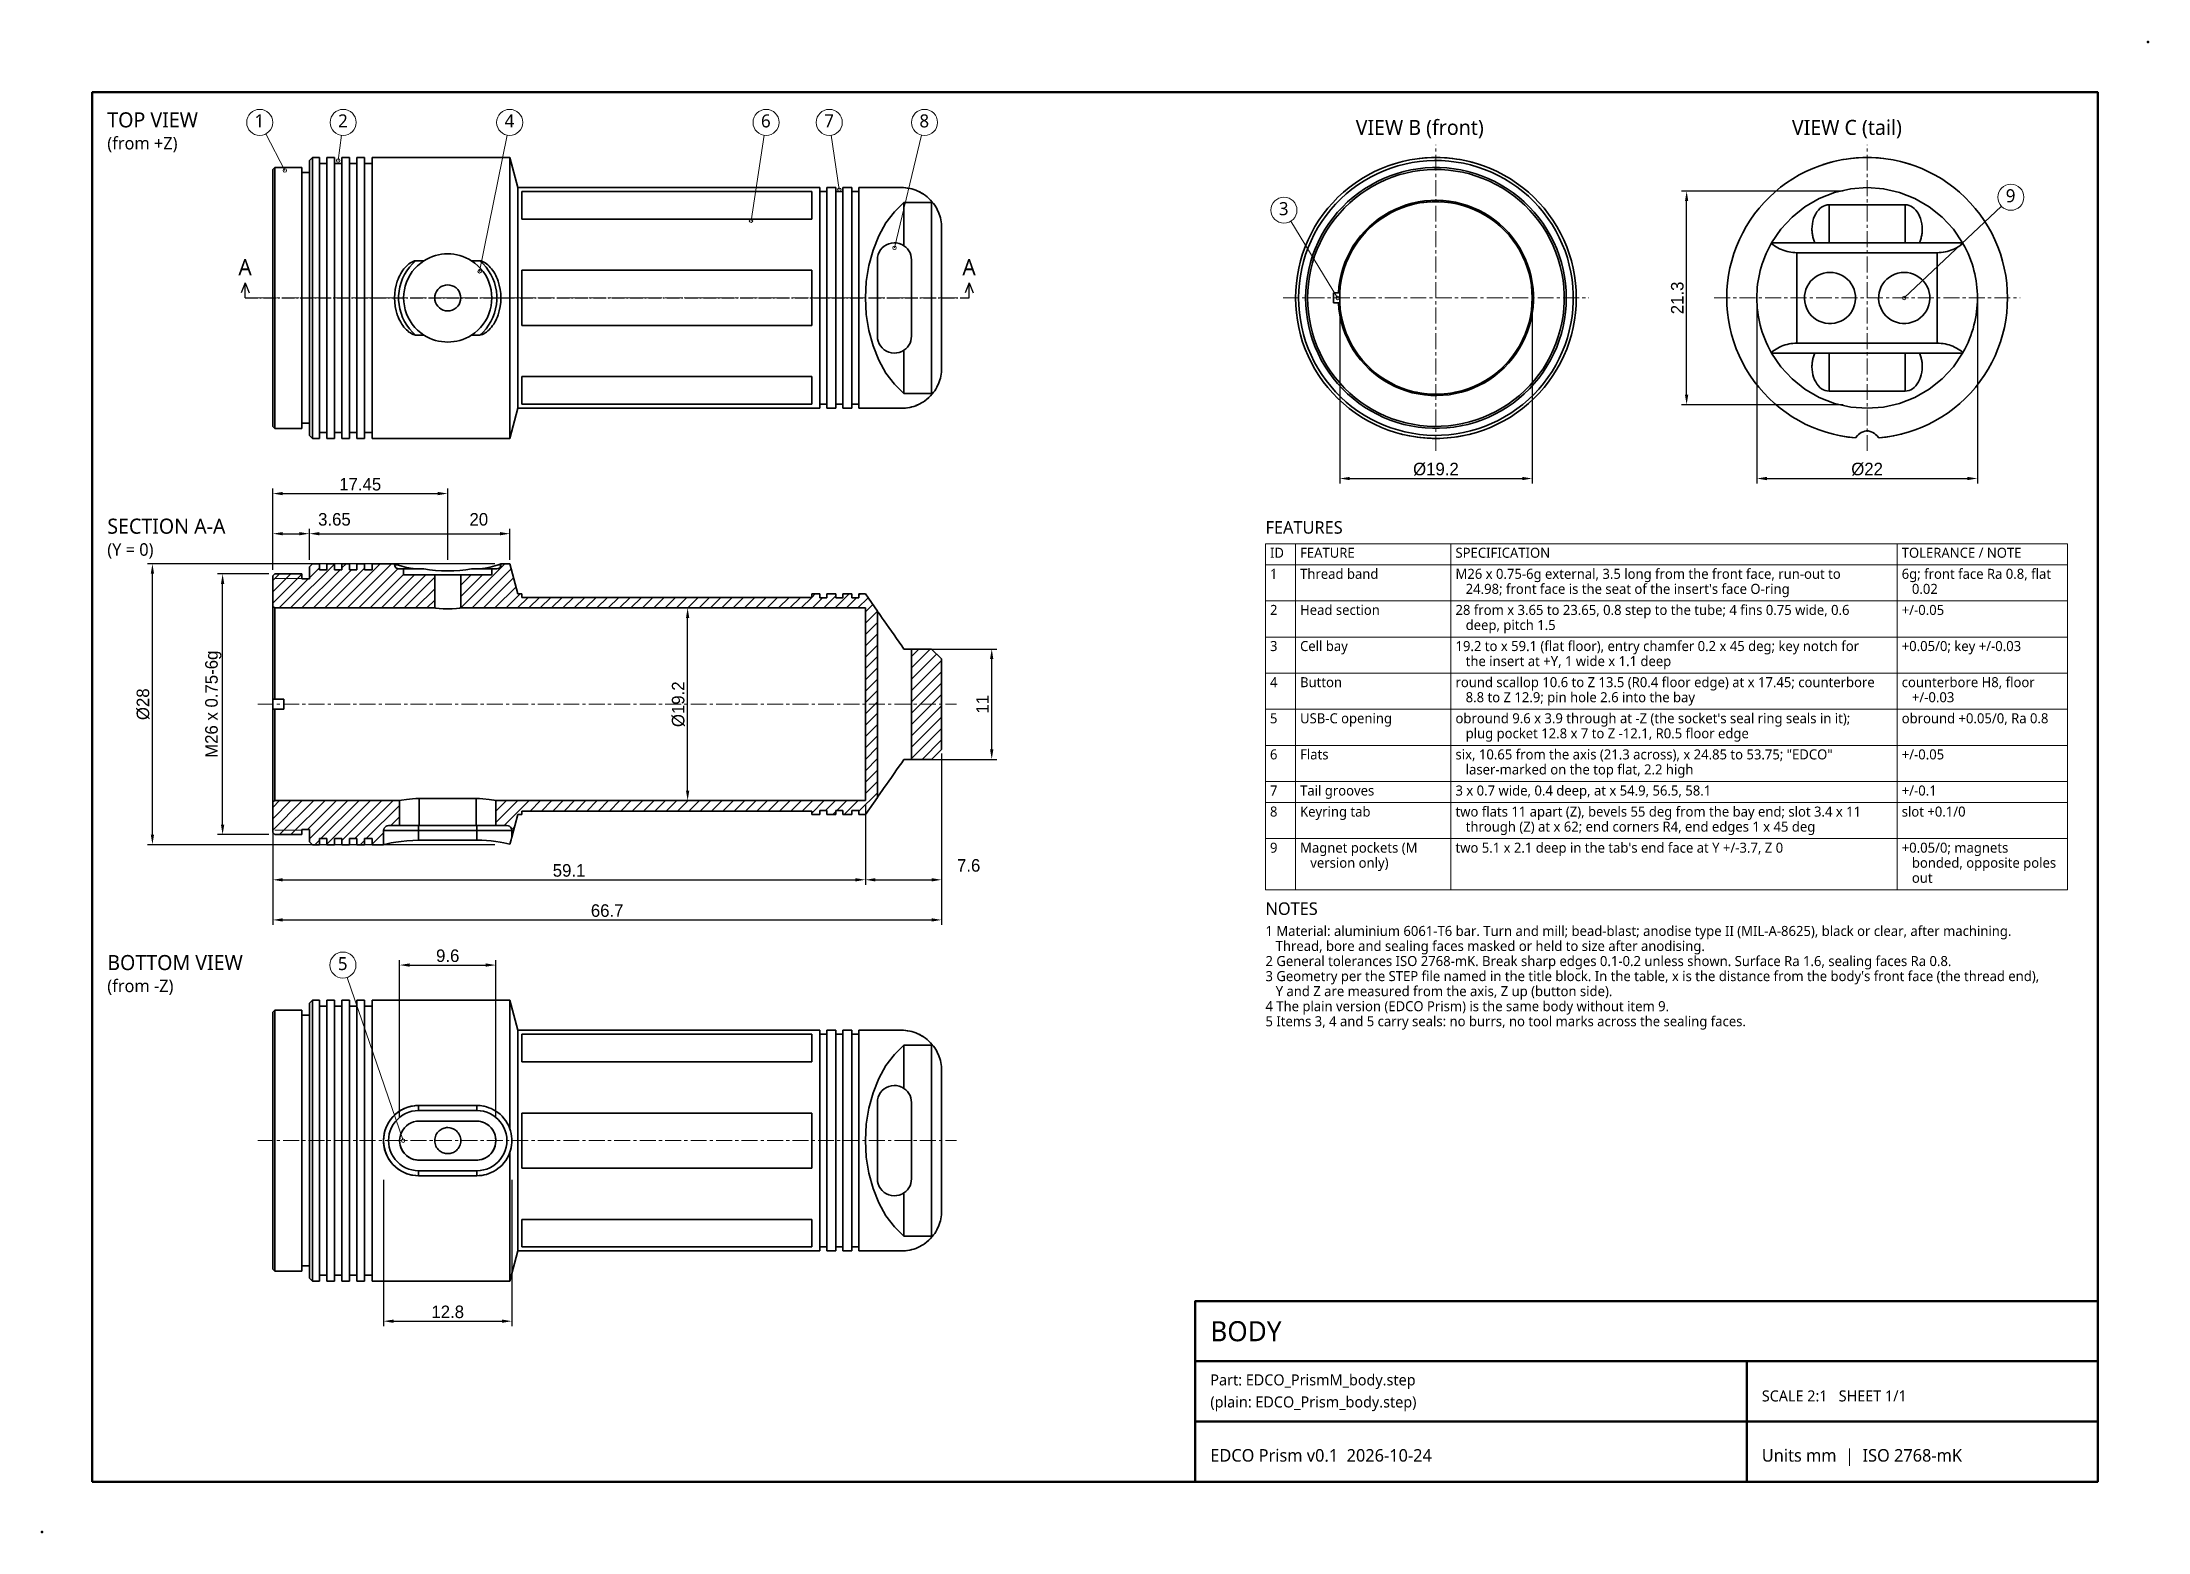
# Model space of a CAD drawing. Header units: millimetres. Extents: x 0 to 420, y 0 to 297.
import ezdxf

# ---------------------------------------------------------------- set-up
doc = ezdxf.new("R2010")
doc.units = ezdxf.units.MM
doc.linetypes.add('CENTER', pattern=[5.08, 3.175, -0.635, 0.635, -0.635])
doc.linetypes.add('DASHDOT', pattern=[3.556, 2.54, -0.508, 0, -0.508])
for name, color, linetype, lineweight in [('BORDER', 7, 'Continuous', 50), ('CENTER', 1, 'CENTER', 13), ('CUTLINE', 1, 'DASHDOT', 25), ('DIM', 5, 'Continuous', 13), ('HATCH', 8, 'Continuous', 9), ('TABLE', 7, 'Continuous', 18), ('TEXT', 7, 'Continuous', 18), ('VISIBLE', 7, 'Continuous', 35)]:
    doc.layers.add(name, color=color, linetype=linetype, lineweight=lineweight)
doc.styles.add('OpenSans', font='OpenSans-Regular.ttf')
doc.dimstyles.new('FK', dxfattribs={"dimtxt": 2.5, "dimasz": 2, "dimexe": 1, "dimexo": 0.8, "dimgap": 0.6, "dimtad": 1, "dimdec": 3, "dimlfac": 0.5, "dimdsep": 46, "dimcen": 2.5, "dimclrd": 5, "dimclre": 5, "dimclrt": 7, "dimazin": 3, "dimtfac": 1, "dimtmove": 0, "dimatfit": 3})

msp = doc.modelspace()

# ---------------------------------------------------------------- texts
at = {"layer": 'TEXT', "style": 'OpenSans'}
for s, height, p in [('TOP VIEW', 3, (13, 280)), ('1', 2.6, (42.3795, 280)), ('2', 2.6, (59.0295, 280)), ('4', 2.6, (92.2395, 280)), ('6', 2.6, (143.3795, 280)), ('7', 2.6, (155.9795, 280)), ('8', 2.6, (174.9795, 280)), ('VIEW B (front)', 3, (262, 278.5)), ('VIEW C (tail)', 3, (349, 278.5)), ('(from +Z)', 2.5, (13, 275.6)), ('3', 2.6, (246.6686, 262.5)), ('9', 2.6, (391.6498, 265.0752)), ('A', 3.2, (39.1497, 250.536)), ('A', 3.2, (183.5497, 250.536)), ('SECTION A-A', 3, (13, 199)), ('FEATURES', 2.5, (244, 199)), ('(Y = 0)', 2.5, (13, 194.6)), ('ID', 2, (244.9, 194.2)), ('FEATURE', 2, (250.9, 194.2)), ('SPECIFICATION', 2, (281.9, 194.2)), ('TOLERANCE / NOTE', 2, (370.9, 194.2)), ('1', 2, (244.9, 190)), ('Thread band', 2, (250.9, 190)), ('M26 x 0.75-6g external, 3.5 long from the front face, run-out to', 2, (281.9, 190)), ("   24.98; front face is the seat of the insert's face O-ring", 2, (281.9, 187)), ('6g; front face Ra 0.8, flat', 2, (370.9, 190)), ('   0.02', 2, (370.9, 187)), ('2', 2, (244.9, 182.8)), ('Head section', 2, (250.9, 182.8)), ('28 from x 3.65 to 23.65, 0.8 step to the tube; 4 fins 0.75 wide, 0.6', 2, (281.9, 182.8)), ('+/-0.05', 2, (370.9, 182.8)), ('   deep, pitch 1.5', 2, (281.9, 179.8)), ('3', 2, (244.9, 175.6)), ('Cell bay', 2, (250.9, 175.6)), ('19.2 to x 59.1 (flat floor), entry chamfer 0.2 x 45 deg; key notch for', 2, (281.9, 175.6)), ('+0.05/0; key +/-0.03', 2, (370.9, 175.6)), ('   the insert at +Y, 1 wide x 1.1 deep', 2, (281.9, 172.6)), ('4', 2, (244.9, 168.4)), ('Button', 2, (250.9, 168.4)), ('round scallop 10.6 to Z 13.5 (R0.4 floor edge) at x 17.45; counterbore', 2, (281.9, 168.4)), ('counterbore H8, floor', 2, (370.9, 168.4)), ('   8.8 to Z 12.9; pin hole 2.6 into the bay', 2, (281.9, 165.4)), ('   +/-0.03', 2, (370.9, 165.4)), ('5', 2, (244.9, 161.2)), ('USB-C opening', 2, (250.9, 161.2)), ("obround 9.6 x 3.9 through at -Z (the socket's seal ring seals in it);", 2, (281.9, 161.2)), ('   plug pocket 12.8 x 7 to Z -12.1, R0.5 floor edge', 2, (281.9, 158.2)), ('obround +0.05/0, Ra 0.8', 2, (370.9, 161.2)), ('6', 2, (244.9, 154)), ('Flats', 2, (250.9, 154)), ('six, 10.65 from the axis (21.3 across), x 24.85 to 53.75; "EDCO"', 2, (281.9, 154)), ('+/-0.05', 2, (370.9, 154)), ('   laser-marked on the top flat, 2.2 high', 2, (281.9, 151)), ('7', 2, (244.9, 146.8)), ('Tail grooves', 2, (250.9, 146.8)), ('3 x 0.7 wide, 0.4 deep, at x 54.9, 56.5, 58.1', 2, (281.9, 146.8)), ('+/-0.1', 2, (370.9, 146.8)), ('8', 2, (244.9, 142.6)), ('Keyring tab', 2, (250.9, 142.6)), ('two flats 11 apart (Z), bevels 55 deg from the bay end; slot 3.4 x 11', 2, (281.9, 142.6)), ('slot +0.1/0', 2, (370.9, 142.6)), ('   through (Z) at x 62; end corners R4, end edges 1 x 45 deg', 2, (281.9, 139.6)), ('9', 2, (244.9, 135.4)), ('Magnet pockets (M', 2, (250.9, 135.4)), ('   version only)', 2, (250.9, 132.4)), ("two 5.1 x 2.1 deep in the tab's end face at Y +/-3.7, Z 0", 2, (281.9, 135.4)), ('+0.05/0; magnets', 2, (370.9, 135.4)), ('   bonded, opposite poles', 2, (370.9, 132.4)), ('   out', 2, (370.9, 129.4)), ('NOTES', 2.5, (244, 123)), ('1 Material: aluminium 6061-T6 bar. Turn and mill; bead-blast; anodise type II (MIL-A-8625), black or clear, after machining.', 2, (244, 118.8)), ('   Thread, bore and sealing faces masked or held to size after anodising.', 2, (244, 115.8)), ('BOTTOM VIEW', 3, (13, 112)), ('5', 2.6, (58.9795, 112)), ('2 General tolerances ISO 2768-mK. Break sharp edges 0.1-0.2 unless shown. Surface Ra 1.6, sealing faces Ra 0.8.', 2, (244, 112.8)), ('(from -Z)', 2.5, (13, 107.6)), ("3 Geometry per the STEP file named in the title block. In the table, x is the distance from the body's front face (the thread end),", 2, (244, 109.8)), ('4 The plain version (EDCO Prism) is the same body without item 9.', 2, (244, 103.8)), ('   Y and Z are measured from the axis, Z up (button side).', 2, (244, 106.8)), ('5 Items 3, 4 and 5 carry seals: no burrs, no tool marks across the sealing faces.', 2, (244, 100.8)), ('BODY', 4, (233, 38)), ('Part: EDCO_PrismM_body.step', 2.2, (233, 29.2)), ('(plain: EDCO_Prism_body.step)', 2.2, (233, 24.8)), ('SCALE 2:1   SHEET 1/1', 2.2, (343, 26)), ('EDCO Prism v0.1  2026-10-24', 2.5, (233, 14)), ('Units mm  |  ISO 2768-mK', 2.5, (343, 14))]:
    msp.add_text(s, height=height, dxfattribs=at).set_placement(p)

# ---------------------------------------------------------------- dimensions: what is measured, and where the dimension line sits
at = {"layer": 'DIM'}
for base, p1, p2 in [((328, 224.7), (360, 224.7), (360, 267.3)), ((189.4, 154), (176.6, 154), (176.6, 176))]:
    msp.add_linear_dim(base=base, p1=p1, p2=p2, angle=90, dimstyle='FK', dxfattribs=at).render()
for base, p1, p2 in [((258.8, 210), (258.8, 246), (297.2, 246)), ((342, 210), (342, 246), (386, 246))]:
    msp.add_linear_dim(base=base, p1=p1, p2=p2, text='%%c<>', dimstyle='FK', dxfattribs=at).render()
for base, p1, p2 in [((46, 207), (46, 191), (80.9, 193)), ((46, 122), (46, 139), (179.4, 156)), ((46, 130), (46, 145.8), (164.2, 145.8)), ((71.3, 113), (71.3, 81.9), (90.5, 81.9)), ((68.1, 42), (68.1, 71), (93.7, 71))]:
    msp.add_linear_dim(base=base, p1=p1, p2=p2, dimstyle='FK', dxfattribs=at).render()
for base, p1, p2, location in [((46, 199), (46, 191), (53.3, 193), (58.3, 201.85)), ((53.3, 199), (53.3, 193), (93.3, 193), (87.1, 201.85)), ((164.2, 130), (164.2, 145.8), (179.4, 156), (184.8, 132.85))]:
    msp.add_linear_dim(base=base, p1=p1, p2=p2, location=location, dimstyle='FK', override={"dimtmove": 2}, dxfattribs=at).render()
for base, p1, p2, text in [((22, 137), (91.1, 137), (91.1, 193), '%%c<>'), ((36, 139), (46, 139), (46, 191), 'M26 x 0.75-6g'), ((128.75, 145.8), (128.75, 145.8), (128.75, 184.2), '%%c<>')]:
    msp.add_linear_dim(base=base, p1=p1, p2=p2, angle=90, text=text, dimstyle='FK', dxfattribs=at).render()

# ---------------------------------------------------------------- linework, layer by layer
at = {"layer": 'BORDER'}
for p, q in [((230, 34), (410, 34)), ((340, 10), (340, 34)), ((230, 22), (410, 22))]:
    msp.add_line(p, q, dxfattribs=at)
for points in [[(10, 10), (410, 10), (410, 287), (10, 287)], [(230, 10), (410, 10), (410, 46), (230, 46)]]:
    msp.add_lwpolyline(points, close=True, dxfattribs=at)
for p in [(420, 297), (0, 0)]:
    msp.add_point(p, dxfattribs=at)
at = {"layer": 'CENTER'}
for p, q in [((278, 215.5), (278, 276.5)), ((364, 215.5), (364, 276.5)), ((43, 246), (182.4, 246)), ((247.5, 246), (308.5, 246)), ((333.5, 246), (394.5, 246)), ((43, 165), (182.4, 165)), ((43, 78), (182.4, 78))]:
    msp.add_line(p, q, dxfattribs=at)
at = {"layer": 'CUTLINE'}
for p, q in [((40.5, 249), (39.7, 247)), ((40.5, 246), (40.5, 249)), ((40.5, 249), (41.3, 247)), ((184.9, 249), (184.1, 247)), ((184.9, 246), (184.9, 249)), ((184.9, 249), (185.7, 247)), ((40.5, 246), (184.9, 246))]:
    msp.add_line(p, q, dxfattribs=at)
at = {"layer": 'DIM'}
for p, q in [((48.4, 271.4), (44.601, 278.694)), ((59.05, 273.4), (59.7108, 278.4222)), ((87.26, 251.3), (92.7451, 278.4515)), ((141.4, 261.4), (144.0066, 278.4299)), ((159, 267.6), (157.3838, 278.4285)), ((170, 256), (175.3932, 278.4718)), ((258.4, 246), (249.0464, 261.2824)), ((371.4, 246), (390.7795, 264.2906)), ((72, 78), (60.8432, 110.5405))]:
    msp.add_line(p, q, dxfattribs=at)
for centre, radius in [((43.4, 281), 2.6), ((60.05, 281), 2.6), ((93.26, 281), 2.6), ((144.4, 281), 2.6), ((157, 281), 2.6), ((176, 281), 2.6), ((59.05, 273.4), 0.35), ((48.4, 271.4), 0.35), ((159, 267.6), 0.35), ((247.6891, 263.5), 2.6), ((392.6703, 266.0752), 2.6), ((141.4, 261.4), 0.35), ((170, 256), 0.35), ((87.26, 251.3), 0.35), ((258.4, 246), 0.35), ((371.4, 246), 0.35), ((60, 113), 2.6), ((72, 78), 0.35)]:
    msp.add_circle(centre, radius, dxfattribs=at)
at = {"layer": 'HATCH'}
for p, q in [((46, 187.4177), (49.5823, 191)), ((46, 189.6804), (47.3196, 191)), ((46, 185.1549), (51.8, 190.9549)), ((46.4, 190.0799), (51.8, 190.0799)), ((47.3078, 184.2), (53.0877, 189.9799)), ((49.5706, 184.2), (58.3, 192.9294)), ((51.8333, 184.2), (59.4333, 191.8)), ((53.3, 190.1922), (55.3, 192.1922)), ((54.096, 184.2), (61.696, 191.8)), ((56.3588, 184.2), (64.3, 192.1412)), ((58.6215, 184.2), (67.4215, 193)), ((59.8, 192.1667), (60.6333, 193)), ((60.8843, 184.2), (69.6843, 193)), ((62.8, 192.904), (62.896, 193)), ((63.147, 184.2), (70.9724, 192.0254)), ((65.4098, 184.2), (72.1, 190.8902)), ((67.6725, 184.2), (74.2725, 190.8)), ((69.9352, 184.2), (76.5352, 190.8)), ((72.198, 184.2), (78.3, 190.302)), ((83.5, 186.4511), (87.8489, 190.8)), ((83.5, 188.7138), (85.5862, 190.8)), ((83.5117, 184.2), (92.3117, 193)), ((85.7744, 184.2), (93.5683, 191.9939)), ((88.0372, 184.2), (94.0447, 190.2075)), ((74.4607, 184.2), (78.3, 188.0393)), ((76.7235, 184.2), (78.3, 185.7765)), ((90.2999, 184.2), (94.521, 188.4211)), ((92.5627, 184.2), (95.3627, 187)), ((94.8254, 184.2), (96.9254, 186.3)), ((97.0881, 184.2), (99.1881, 186.3)), ((99.3509, 184.2), (101.4509, 186.3)), ((101.6136, 184.2), (103.7136, 186.3)), ((103.8764, 184.2), (105.9764, 186.3)), ((106.1391, 184.2), (108.2391, 186.3)), ((108.4018, 184.2), (110.5018, 186.3)), ((110.6646, 184.2), (112.7646, 186.3)), ((112.9273, 184.2), (115.0273, 186.3)), ((115.1901, 184.2), (117.2901, 186.3)), ((117.4528, 184.2), (119.5528, 186.3)), ((119.7156, 184.2), (121.8156, 186.3)), ((121.9783, 184.2), (124.0783, 186.3)), ((124.241, 184.2), (126.341, 186.3)), ((126.5038, 184.2), (128.6038, 186.3)), ((128.7665, 184.2), (130.8665, 186.3)), ((131.0293, 184.2), (133.1293, 186.3)), ((133.292, 184.2), (135.392, 186.3)), ((135.5547, 184.2), (137.6547, 186.3)), ((137.8175, 184.2), (139.9175, 186.3)), ((140.0802, 184.2), (142.1802, 186.3)), ((142.343, 184.2), (144.443, 186.3)), ((144.6057, 184.2), (146.7057, 186.3)), ((146.8685, 184.2), (148.9685, 186.3)), ((149.1312, 184.2), (151.2312, 186.3)), ((151.3939, 184.2), (153.4939, 186.3)), ((153.5, 186.3061), (154.1939, 187)), ((153.6567, 184.2), (155.6567, 186.2)), ((155.9194, 184.2), (158.3, 186.5806)), ((158.1822, 184.2), (160.9822, 187)), ((160.4449, 184.2), (162.4449, 186.2)), ((162.7076, 184.2), (164.7385, 186.2309)), ((162.9, 186.6551), (163.2449, 187)), ((164.2, 183.4296), (165.6704, 184.9)), ((164.2, 181.1669), (166.6, 183.5669)), ((164.2, 178.9041), (166.6, 181.3041)), ((164.2, 176.6414), (166.6, 179.0414)), ((164.2, 174.3786), (166.6, 176.7786)), ((164.2, 172.1159), (166.6, 174.5159)), ((164.2, 169.8532), (166.6, 172.2532)), ((173.4, 172.2649), (177.1351, 176)), ((173.4, 174.5277), (174.8723, 176)), ((173.4, 170.0022), (178.4089, 175.0111)), ((173.4, 167.7395), (179.4, 173.7395)), ((164.2, 167.5904), (166.6, 169.9904)), ((173.4, 165.4767), (179.4, 171.4767)), ((173.4, 163.214), (179.4, 169.214)), ((164.2, 165.3277), (166.6, 167.7277)), ((164.2, 163.0649), (166.6, 165.4649)), ((173.4, 160.9512), (179.4, 166.9512)), ((173.4, 158.6885), (179.4, 164.6885)), ((164.2, 160.8022), (166.6, 163.2022)), ((164.2, 158.5395), (166.6, 160.9395)), ((173.4, 156.4257), (179.4, 162.4257)), ((173.4, 154.163), (179.4, 160.163)), ((164.2, 156.2767), (166.6, 158.6767)), ((164.2, 154.014), (166.6, 156.414)), ((175.4997, 154), (179.4, 157.9003)), ((164.2, 151.7512), (166.6, 154.1512)), ((164.2, 149.4885), (166.6, 151.8885)), ((162.9, 143.663), (166.6, 147.363)), ((164.2, 147.2257), (166.6, 149.6257)), ((46, 139.9001), (51.8999, 145.8)), ((46, 142.1628), (49.6372, 145.8)), ((46, 144.4256), (47.3744, 145.8)), ((47.3627, 139), (54.1627, 145.8)), ((49.6254, 139), (56.4254, 145.8)), ((52.9082, 140.0201), (58.6881, 145.8)), ((53.3, 138.1491), (60.9509, 145.8)), ((55.6136, 138.2), (63.2136, 145.8)), ((56.8, 137.1236), (65.4764, 145.8)), ((59.8, 137.8609), (67.7391, 145.8)), ((62.4018, 138.2), (70.0018, 145.8)), ((64.6646, 138.2), (71.3, 144.8354)), ((90.5, 141.408), (94.892, 145.8)), ((90.5, 143.6707), (92.6293, 145.8)), ((92.1547, 140.8), (97.1547, 145.8)), ((97.3175, 143.7), (99.4175, 145.8)), ((99.5802, 143.7), (101.6802, 145.8)), ((101.843, 143.7), (103.943, 145.8)), ((104.1057, 143.7), (106.2057, 145.8)), ((106.3685, 143.7), (108.4685, 145.8)), ((108.6312, 143.7), (110.7312, 145.8)), ((110.8939, 143.7), (112.9939, 145.8)), ((113.1567, 143.7), (115.2567, 145.8)), ((115.4194, 143.7), (117.5194, 145.8)), ((117.6822, 143.7), (119.7822, 145.8)), ((119.9449, 143.7), (122.0449, 145.8)), ((122.2076, 143.7), (124.3076, 145.8)), ((124.4704, 143.7), (126.5704, 145.8)), ((126.7331, 143.7), (128.8331, 145.8)), ((128.9959, 143.7), (131.0959, 145.8)), ((131.2586, 143.7), (133.3586, 145.8)), ((133.5214, 143.7), (135.6214, 145.8)), ((135.7841, 143.7), (137.8841, 145.8)), ((138.0468, 143.7), (140.1468, 145.8)), ((140.3096, 143.7), (142.4096, 145.8)), ((142.5723, 143.7), (144.6723, 145.8)), ((144.8351, 143.7), (146.9351, 145.8)), ((147.0978, 143.7), (149.1978, 145.8)), ((149.3605, 143.7), (151.4605, 145.8)), ((151.6233, 143.7), (153.7233, 145.8)), ((153.5, 143.314), (155.986, 145.8)), ((156.2488, 143.8), (158.2488, 145.8)), ((157.7115, 143), (158.3, 143.5885)), ((158.5115, 143.8), (160.5115, 145.8)), ((159.9743, 143), (162.7743, 145.8)), ((46.4, 139.9201), (51.8, 139.9201)), ((65.8, 137.0727), (68.1, 139.3727)), ((69.5273, 140.8), (71.3, 142.5727)), ((93.6531, 140.0356), (94.2755, 140.658)), ((54.4136, 137), (55.3, 137.8864)), ((61.2018, 137), (61.3, 137.0982)), ((63.4646, 137), (64.3, 137.8354)), ((67.9901, 137), (68.1, 137.1099))]:
    msp.add_line(p, q, dxfattribs=at)
at = {"layer": 'TABLE'}
for p, q in [((244, 197), (404, 197)), ((244, 197), (244, 128)), ((250, 197), (250, 128)), ((281, 197), (281, 128)), ((370, 197), (370, 128)), ((404, 197), (404, 128)), ((244, 192.8), (404, 192.8)), ((244, 185.6), (404, 185.6)), ((244, 178.4), (404, 178.4)), ((244, 171.2), (404, 171.2)), ((244, 164), (404, 164)), ((244, 156.8), (404, 156.8)), ((244, 149.6), (404, 149.6)), ((244, 145.4), (404, 145.4)), ((244, 138.2), (404, 138.2)), ((244, 128), (404, 128))]:
    msp.add_line(p, q, dxfattribs=at)
at = {"layer": 'VISIBLE'}
for points in [[(53.3, 273.4), (53.9, 274)], [(53.3, 273.4), (53.3, 272.713), (53.3, 270.6865), (53.3, 267.4222), (53.3, 263.0836), (53.3, 257.8884), (53.3, 252.0971), (53.3, 246), (53.3, 239.9029), (53.3, 234.1116), (53.3, 228.9164), (53.3, 224.5778), (53.3, 221.3135), (53.3, 219.287), (53.3, 218.6)], [(53.9, 274), (53.9, 273.298), (53.9, 271.2271), (53.9, 267.8913), (53.9, 263.4577), (53.9, 258.1487), (53.9, 252.2306), (53.9, 246), (53.9, 239.7694), (53.9, 233.8513), (53.9, 228.5423), (53.9, 224.1087), (53.9, 220.7729), (53.9, 218.702), (53.9, 218)], [(53.9, 274), (55.3, 274)], [(55.3, 274), (55.3, 273.298), (55.3, 271.2271), (55.3, 267.8913), (55.3, 263.4577), (55.3, 258.1487), (55.3, 252.2306), (55.3, 246), (55.3, 239.7694), (55.3, 233.8513), (55.3, 228.5423), (55.3, 224.1087), (55.3, 220.7729), (55.3, 218.702), (55.3, 218)], [(56.8, 274), (56.8, 273.298), (56.8, 271.2271), (56.8, 267.8913), (56.8, 263.4577), (56.8, 258.1487), (56.8, 252.2306), (56.8, 246), (56.8, 239.7694), (56.8, 233.8513), (56.8, 228.5423), (56.8, 224.1087), (56.8, 220.7729), (56.8, 218.702), (56.8, 218)], [(56.8, 274), (58.3, 274)], [(58.3, 274), (58.3, 273.298), (58.3, 271.2271), (58.3, 267.8913), (58.3, 263.4577), (58.3, 258.1487), (58.3, 252.2306), (58.3, 246), (58.3, 239.7694), (58.3, 233.8513), (58.3, 228.5423), (58.3, 224.1087), (58.3, 220.7729), (58.3, 218.702), (58.3, 218)], [(59.8, 274), (59.8, 273.298), (59.8, 271.2271), (59.8, 267.8913), (59.8, 263.4577), (59.8, 258.1487), (59.8, 252.2306), (59.8, 246), (59.8, 239.7694), (59.8, 233.8513), (59.8, 228.5423), (59.8, 224.1087), (59.8, 220.7729), (59.8, 218.702), (59.8, 218)], [(59.8, 274), (61.3, 274)], [(61.3, 274), (61.3, 273.298), (61.3, 271.2271), (61.3, 267.8913), (61.3, 263.4577), (61.3, 258.1487), (61.3, 252.2306), (61.3, 246), (61.3, 239.7694), (61.3, 233.8513), (61.3, 228.5423), (61.3, 224.1087), (61.3, 220.7729), (61.3, 218.702), (61.3, 218)], [(62.8, 274), (64.3, 274)], [(62.8, 274), (62.8, 273.298), (62.8, 271.2271), (62.8, 267.8913), (62.8, 263.4577), (62.8, 258.1487), (62.8, 252.2306), (62.8, 246), (62.8, 239.7694), (62.8, 233.8513), (62.8, 228.5423), (62.8, 224.1087), (62.8, 220.7729), (62.8, 218.702), (62.8, 218)], [(64.3, 274), (64.3, 273.298), (64.3, 271.2271), (64.3, 267.8913), (64.3, 263.4577), (64.3, 258.1487), (64.3, 252.2306), (64.3, 246), (64.3, 239.7694), (64.3, 233.8513), (64.3, 228.5423), (64.3, 224.1087), (64.3, 220.7729), (64.3, 218.702), (64.3, 218)], [(65.8, 274), (65.8, 273.298), (65.8, 271.2271), (65.8, 267.8913), (65.8, 263.4577), (65.8, 258.1487), (65.8, 252.2306), (65.8, 246), (65.8, 239.7694), (65.8, 233.8513), (65.8, 228.5423), (65.8, 224.1087), (65.8, 220.7729), (65.8, 218.702), (65.8, 218)], [(65.8, 274), (93.3, 274)], [(93.3, 274), (93.3, 273.298), (93.3, 271.2271), (93.3, 267.8913), (93.3, 263.4577), (93.3, 258.1487), (93.3, 252.2306), (93.3, 246), (93.3, 239.7694), (93.3, 233.8513), (93.3, 228.5423), (93.3, 224.1087), (93.3, 220.7729), (93.3, 218.702), (93.3, 218)], [(93.3, 274), (94.9, 268)], [(250, 246), (250.0397, 247.4902), (250.1586, 248.9762), (250.3565, 250.4538), (250.6327, 251.9187), (250.9865, 253.3669), (251.4169, 254.7941), (251.9226, 256.1965), (252.5022, 257.5699), (253.1541, 258.9106), (253.8765, 260.2146), (254.6672, 261.4784), (255.5241, 262.6983), (256.4446, 263.8708), (257.4263, 264.9927), (258.4663, 266.0608), (259.5617, 267.072), (260.7093, 268.0234), (261.906, 268.9125), (263.1482, 269.7366), (264.4326, 270.4934), (265.7554, 271.1807), (267.1129, 271.7967), (268.5013, 272.3396), (269.9166, 272.8078), (271.3549, 273.2), (272.8119, 273.5152), (274.2837, 273.7523), (275.766, 273.9107), (277.2546, 273.9901), (278.7454, 273.9901), (280.234, 273.9107), (281.7163, 273.7523), (283.1881, 273.5152), (284.6451, 273.2), (286.0834, 272.8078), (287.4987, 272.3396), (288.8871, 271.7967), (290.2446, 271.1807), (291.5674, 270.4934), (292.8518, 269.7366), (294.094, 268.9125), (295.2907, 268.0234), (296.4383, 267.072), (297.5337, 266.0608), (298.5737, 264.9927), (299.5554, 263.8708), (300.4759, 262.6983), (301.3328, 261.4784), (302.1235, 260.2146), (302.8459, 258.9106), (303.4978, 257.5699), (304.0774, 256.1965), (304.5831, 254.7941), (305.0135, 253.3669), (305.3673, 251.9187), (305.6435, 250.4538), (305.8414, 248.9762), (305.9603, 247.4902), (306, 246), (305.9603, 244.5098), (305.8414, 243.0238), (305.6435, 241.5462), (305.3673, 240.0813), (305.0135, 238.6331), (304.5831, 237.2059), (304.0774, 235.8035), (303.4978, 234.4301), (302.8459, 233.0894), (302.1235, 231.7854), (301.3328, 230.5216), (300.4759, 229.3017), (299.5554, 228.1292), (298.5737, 227.0073), (297.5337, 225.9392), (296.4383, 224.928), (295.2907, 223.9766), (294.094, 223.0875), (292.8518, 222.2634), (291.5674, 221.5066), (290.2446, 220.8193), (288.8871, 220.2033), (287.4987, 219.6604), (286.0834, 219.1922), (284.6451, 218.8), (283.1881, 218.4848), (281.7163, 218.2477), (280.234, 218.0893), (278.7454, 218.0099), (277.2546, 218.0099), (275.766, 218.0893), (274.2837, 218.2477), (272.8119, 218.4848), (271.3549, 218.8), (269.9166, 219.1922), (268.5013, 219.6604), (267.1129, 220.2033), (265.7554, 220.8193), (264.4326, 221.5066), (263.1482, 222.2634), (261.906, 223.0875), (260.7093, 223.9766), (259.5617, 224.928), (258.4663, 225.9392), (257.4263, 227.0073), (256.4446, 228.1292), (255.5241, 229.3017), (254.6672, 230.5216), (253.8765, 231.7854), (253.1541, 233.0894), (252.5022, 234.4301), (251.9226, 235.8035), (251.4169, 237.2059), (250.9865, 238.6331), (250.6327, 240.0813), (250.3565, 241.5462), (250.1586, 243.0238), (250.0397, 244.5098), (250, 246)], [(250.6, 246), (250.6395, 247.4707), (250.7579, 248.9372), (250.9548, 250.3953), (251.2297, 251.8406), (251.5818, 253.2691), (252.0101, 254.6767), (252.5133, 256.0592), (253.09, 257.4128), (253.7385, 258.7334), (254.457, 260.0173), (255.2433, 261.2608), (256.0953, 262.4603), (257.0104, 263.6124), (257.986, 264.7136), (259.0194, 265.7609), (260.1074, 266.7513), (261.2471, 267.6818), (262.435, 268.5498), (263.6679, 269.3527), (264.942, 270.0884), (266.2538, 270.7545), (267.5995, 271.3493), (268.9752, 271.8711), (270.3768, 272.3182), (271.8005, 272.6894), (273.242, 272.9837), (274.6973, 273.2002), (276.1621, 273.3383), (277.6321, 273.3975), (279.1033, 273.3778), (280.5712, 273.2791), (282.0318, 273.1017), (283.4807, 272.8463), (284.9138, 272.5134), (286.327, 272.104), (287.7162, 271.6194), (289.0773, 271.061), (290.4066, 270.4303), (291.7, 269.7291), (292.9539, 268.9595), (294.1648, 268.1237), (295.329, 267.2242), (296.4433, 266.2634), (297.5043, 265.2442), (298.5092, 264.1696), (299.4549, 263.0425), (300.3388, 261.8663), (301.1582, 260.6444), (301.9109, 259.3802), (302.5946, 258.0775), (303.2074, 256.7399), (303.7476, 255.3714), (304.2135, 253.9758), (304.6038, 252.5572), (304.9174, 251.1198), (305.1534, 249.6676), (305.3112, 248.2048), (305.3901, 246.7356), (305.3901, 245.2644), (305.3112, 243.7952), (305.1534, 242.3324), (304.9174, 240.8802), (304.6038, 239.4428), (304.2135, 238.0242), (303.7476, 236.6286), (303.2074, 235.2601), (302.5946, 233.9225), (301.9109, 232.6198), (301.1582, 231.3556), (300.3388, 230.1337), (299.4549, 228.9575), (298.5092, 227.8304), (297.5043, 226.7558), (296.4433, 225.7366), (295.329, 224.7758), (294.1648, 223.8763), (292.9539, 223.0405), (291.7, 222.2709), (290.4066, 221.5697), (289.0773, 220.939), (287.7162, 220.3806), (286.327, 219.896), (284.9138, 219.4866), (283.4807, 219.1537), (282.0318, 218.8983), (280.5712, 218.7209), (279.1033, 218.6222), (277.6321, 218.6025), (276.1621, 218.6617), (274.6973, 218.7998), (273.242, 219.0163), (271.8005, 219.3106), (270.3768, 219.6818), (268.9752, 220.1289), (267.5995, 220.6506), (266.2538, 221.2455), (264.942, 221.9116), (263.6679, 222.6473), (262.435, 223.4502), (261.2471, 224.3182), (260.1074, 225.2487), (259.0194, 226.2391), (257.986, 227.2864), (257.0104, 228.3876), (256.0953, 229.5397), (255.2433, 230.7392), (254.457, 231.9827), (253.7385, 233.2666), (253.09, 234.5872), (252.5133, 235.9408), (252.0101, 237.3233), (251.5818, 238.7309), (251.2297, 240.1594), (250.9548, 241.6047), (250.7579, 243.0628), (250.6395, 244.5293), (250.6, 246)], [(274.6593, 273.8), (275.4551, 273.8841), (276.2836, 273.9473), (277.1352, 273.9866), (277.9999, 274), (278.8647, 273.9866), (279.7164, 273.9473), (280.5449, 273.8841), (281.3407, 273.8)], [(281.3407, 273.8), (282.1336, 273.6932), (282.8589, 273.5752), (284.0845, 273.3309), (284.9804, 273.1159), (285.2799, 273.0371), (285.3765, 273.0109), (285.4162, 273)], [(281.3407, 273.8), (282.1336, 273.6932), (282.8589, 273.5752), (284.0845, 273.3309), (284.9804, 273.1159), (285.2799, 273.0371), (285.3765, 273.0109), (285.4162, 273)], [(392, 246), (391.9604, 247.4891), (391.8416, 248.974), (391.6441, 250.4504), (391.3683, 251.9143), (391.015, 253.3614), (390.5853, 254.7877), (390.0803, 256.1891), (389.5015, 257.5617), (388.8506, 258.9015), (388.1293, 260.2049), (387.3397, 261.468), (386.484, 262.6874), (385.5648, 263.8595), (384.5844, 264.9811), (383.5459, 266.0489), (382.452, 267.06), (381.3059, 268.0115), (380.1108, 268.9007), (378.8701, 269.7251), (377.5873, 270.4824), (376.266, 271.1703), (374.9101, 271.787), (373.5232, 272.3307), (372.1094, 272.7999), (370.6727, 273.1933), (369.2171, 273.5097), (367.7467, 273.7482), (366.2657, 273.9082), (364.7783, 273.9892), (363.2886, 273.991), (361.801, 273.9135), (360.3197, 273.7571), (358.8487, 273.5221), (357.3923, 273.2092), (355.9546, 272.8193), (354.5397, 272.3534), (353.1516, 271.813), (351.7942, 271.1996), (350.4713, 270.5148), (349.1867, 269.7606), (347.944, 268.9392), (346.7468, 268.0528), (345.5984, 267.1041), (344.5021, 266.0956), (343.461, 265.0302), (342.478, 263.911), (341.5559, 262.7411), (340.6974, 261.5237), (339.9048, 260.2625), (339.1803, 258.9609), (338.5262, 257.6226), (337.9441, 256.2514), (337.4358, 254.8512), (337.0027, 253.426), (336.646, 251.9797), (336.3667, 250.5165), (336.1656, 249.0405), (336.0433, 247.5559), (336.0001, 246.0669), (336.0361, 244.5778), (336.1514, 243.0926), (336.3454, 241.6157), (336.6177, 240.1512), (336.9675, 238.7032), (337.3938, 237.2759), (337.8954, 235.8733), (338.4709, 234.4993), (339.1187, 233.1579), (339.8368, 231.8529), (340.6234, 230.5878), (341.4761, 229.3664), (342.3926, 228.1921), (343.3702, 227.0682), (344.4063, 225.9979), (345.4977, 224.9841), (346.6416, 224.0299), (347.8345, 223.1378), (349.0733, 222.3105), (350.3542, 221.5502), (351.6738, 220.8591), (353.0283, 220.2391), (354.4139, 219.6921), (355.8265, 219.2195), (357.2623, 218.8227), (358.7172, 218.5029), (360.187, 218.2608), (361.6676, 218.0973)], [(360.6593, 273.8), (359.8664, 273.6932), (359.1411, 273.5752), (357.9155, 273.3309), (357.0196, 273.1159), (356.7201, 273.0371), (356.6235, 273.0109), (356.5838, 273)], [(360.6593, 273.8), (359.8664, 273.6932), (359.1411, 273.5752), (357.9155, 273.3309), (357.0196, 273.1159), (356.7201, 273.0371), (356.6235, 273.0109), (356.5838, 273)], [(367.3407, 273.8), (366.5452, 273.8841), (365.717, 273.9473), (364.865, 273.9866), (364.0004, 274), (363.1357, 273.9867), (362.2835, 273.9473), (361.4551, 273.8841), (360.6593, 273.8)], [(46, 271.6), (46.4, 272)], [(46, 271.6), (46, 270.9582), (46, 269.0648), (46, 266.0149), (46, 261.9613), (46, 257.1074), (46, 251.6965), (46, 246), (46, 240.3035), (46, 234.8926), (46, 230.0387), (46, 225.9851), (46, 222.9352), (46, 221.0418), (46, 220.4)], [(46.4, 272), (46.4, 271.3481), (46.4, 269.4252), (46.4, 266.3276), (46.4, 262.2107), (46.4, 257.281), (46.4, 251.7855), (46.4, 246), (46.4, 240.2145), (46.4, 234.719), (46.4, 229.7893), (46.4, 225.6724), (46.4, 222.5748), (46.4, 220.6519), (46.4, 220)], [(46.4, 272), (51.8, 272)], [(51.8, 272), (51.8, 271.3481), (51.8, 269.4252), (51.8, 266.3276), (51.8, 262.2107), (51.8, 257.281), (51.8, 251.7855), (51.8, 246), (51.8, 240.2145), (51.8, 234.719), (51.8, 229.7893), (51.8, 225.6724), (51.8, 222.5748), (51.8, 220.6519), (51.8, 220)], [(51.8, 270.9799), (53.3, 270.9799)], [(55.3, 272.8), (56.8, 272.8)], [(58.3, 272.8), (59.8, 272.8)], [(61.3, 272.8), (62.8, 272.8)], [(64.3, 272.8), (65.8, 272.8)], [(252, 246), (252.0395, 247.4323), (252.1578, 248.8602), (252.3546, 250.2795), (252.6293, 251.6857), (252.981, 253.0747), (253.4088, 254.4422), (253.9112, 255.784), (254.4867, 257.0962), (255.1337, 258.3746), (255.8501, 259.6155), (256.6338, 260.815), (257.4823, 261.9695), (258.3932, 263.0756), (259.3637, 264.1297), (260.3907, 265.1288), (261.4712, 266.0698), (262.6019, 266.9499), (263.7793, 267.7663), (265, 268.5167), (266.2601, 269.1986), (267.5559, 269.8101), (268.8834, 270.3493), (270.2386, 270.8145), (271.6174, 271.2044), (273.0155, 271.5177), (274.4288, 271.7536), (275.8529, 271.9112), (277.2836, 271.9901), (278.7164, 271.9901), (280.1471, 271.9112), (281.5712, 271.7536), (282.9845, 271.5177), (284.3826, 271.2044), (285.7614, 270.8145), (287.1166, 270.3493), (288.4441, 269.8101), (289.7399, 269.1986), (291, 268.5167), (292.2207, 267.7663), (293.3981, 266.9499), (294.5288, 266.0698), (295.6093, 265.1288), (296.6363, 264.1297), (297.6068, 263.0756), (298.5177, 261.9695), (299.3662, 260.815), (300.1499, 259.6155), (300.8663, 258.3746), (301.5133, 257.0962), (302.0888, 255.784), (302.5912, 254.4422), (303.019, 253.0747), (303.3707, 251.6857), (303.6454, 250.2795), (303.8422, 248.8602), (303.9605, 247.4323), (304, 246), (303.9605, 244.5677), (303.8422, 243.1398), (303.6454, 241.7205), (303.3707, 240.3143), (303.019, 238.9253), (302.5912, 237.5578), (302.0888, 236.216), (301.5133, 234.9038), (300.8663, 233.6254), (300.1499, 232.3845), (299.3662, 231.185), (298.5177, 230.0305), (297.6068, 228.9244), (296.6363, 227.8703), (295.6093, 226.8712), (294.5288, 225.9302), (293.3981, 225.0501), (292.2207, 224.2337), (291, 223.4833), (289.7399, 222.8014), (288.4441, 222.1899), (287.1166, 221.6507), (285.7614, 221.1855), (284.3826, 220.7956), (282.9845, 220.4823), (281.5712, 220.2464), (280.1471, 220.0888), (278.7164, 220.0099), (277.2836, 220.0099), (275.8529, 220.0888), (274.4288, 220.2464), (273.0155, 220.4823), (271.6174, 220.7956), (270.2386, 221.1855), (268.8834, 221.6507), (267.5559, 222.1899), (266.2601, 222.8014), (265, 223.4833), (263.7793, 224.2337), (262.6019, 225.0501), (261.4712, 225.9302), (260.3907, 226.8712), (259.3637, 227.8703), (258.3932, 228.9244), (257.4823, 230.0305), (256.6338, 231.185), (255.8501, 232.3845), (255.1337, 233.6254), (254.4867, 234.9038), (253.9112, 236.216), (253.4088, 237.5578), (252.981, 238.9253), (252.6293, 240.3143), (252.3546, 241.7205), (252.1578, 243.1398), (252.0395, 244.5677), (252, 246)], [(252.4, 246), (252.4396, 247.4227), (252.5581, 248.841), (252.7553, 250.2506), (253.0306, 251.647), (253.383, 253.0259), (253.8115, 254.3831), (254.3148, 255.7144), (254.8913, 257.0157), (255.5392, 258.283), (256.2565, 259.5122), (257.0411, 260.6997), (257.8904, 261.8418), (258.8019, 262.9349), (259.7727, 263.9757), (260.7999, 264.9609), (261.8802, 265.8875), (263.0103, 266.7526), (264.1868, 267.5536), (265.406, 268.2879), (266.6641, 268.9534), (267.9573, 269.5479), (269.2815, 270.0696), (270.6326, 270.517), (272.0065, 270.8885), (273.3989, 271.1831), (274.8056, 271.3999), (276.2221, 271.5382), (277.6441, 271.5975), (279.0673, 271.5777), (280.4871, 271.4789), (281.8992, 271.3013), (283.2993, 271.0455), (284.683, 270.7123), (286.0461, 270.3027), (287.3843, 269.818), (288.6934, 269.2596), (289.9696, 268.6294), (291.2087, 267.9292), (292.407, 267.1613), (293.5608, 266.3279), (294.6664, 265.4317), (295.7206, 264.4754), (296.72, 263.462), (297.6615, 262.3947), (298.5422, 261.2767), (299.3595, 260.1114), (300.1107, 258.9026), (300.7936, 257.6539), (301.406, 256.3691), (301.9461, 255.0523), (302.4122, 253.7075), (302.8028, 252.3389), (303.1167, 250.9507), (303.3531, 249.5472), (303.511, 248.1327), (303.5901, 246.7116), (303.5901, 245.2884), (303.511, 243.8673), (303.3531, 242.4528), (303.1167, 241.0493), (302.8028, 239.6611), (302.4122, 238.2925), (301.9461, 236.9477), (301.406, 235.6309), (300.7936, 234.3461), (300.1107, 233.0974), (299.3595, 231.8886), (298.5422, 230.7233), (297.6615, 229.6053), (296.72, 228.538), (295.7206, 227.5246), (294.6664, 226.5683), (293.5608, 225.6721), (292.407, 224.8387), (291.2087, 224.0708), (289.9696, 223.3706), (288.6934, 222.7404), (287.3843, 222.182), (286.0461, 221.6973), (284.683, 221.2877), (283.2993, 220.9545), (281.8992, 220.6987), (280.4871, 220.5211), (279.0673, 220.4223), (277.6441, 220.4025), (276.2221, 220.4618), (274.8056, 220.6001), (273.3989, 220.8169), (272.0065, 221.1115), (270.6326, 221.483), (269.2815, 221.9304), (267.9573, 222.4521), (266.6641, 223.0466), (265.406, 223.7121), (264.1868, 224.4464), (263.0103, 225.2474), (261.8802, 226.1125), (260.7999, 227.0391), (259.7727, 228.0243), (258.8019, 229.0651), (257.8904, 230.1582), (257.0411, 231.3003), (256.2565, 232.4878), (255.5392, 233.717), (254.8913, 234.9843), (254.3148, 236.2856), (253.8115, 237.6169), (253.383, 238.9741), (253.0306, 240.353), (252.7553, 241.7494), (252.5581, 243.159), (252.4396, 244.5773), (252.4, 246)], [(269.2, 272.5812), (269.2214, 272.5883), (269.2854, 272.6093), (269.5421, 272.692), (270.5838, 273)], [(269.255, 272.5993), (269.2138, 272.5857), (269.2, 272.5812)], [(270.374, 272.9415), (269.4467, 272.6616)], [(285.4162, 273), (286.4583, 272.6919), (286.7148, 272.6092), (286.7787, 272.5882), (286.8, 272.5812)], [(286.8, 272.5812), (286.7787, 272.5882), (286.7147, 272.6093), (286.4577, 272.6921), (285.4162, 273)], [(355.2, 272.5812), (355.2213, 272.5882), (355.2853, 272.6093), (355.5423, 272.6921), (356.5838, 273)], [(356.5838, 273), (355.2607, 272.6012)], [(371.4162, 273), (372.4578, 272.6921), (372.7147, 272.6093), (372.7787, 272.5882), (372.8, 272.5812)], [(371.626, 272.9415), (371.4162, 273)], [(372.6235, 272.639), (372.5533, 272.6616)], [(94.9, 268), (94.9, 267.4484), (94.9, 265.8213), (94.9, 263.2003), (94.9, 259.7168), (94.9, 255.5454), (94.9, 250.8955), (94.9, 246), (94.9, 241.1045), (94.9, 236.4546), (94.9, 232.2832), (94.9, 228.7997), (94.9, 226.1787), (94.9, 224.5516), (94.9, 224)], [(94.9, 268), (155.1, 268)], [(95.7, 267.1991), (95.7, 266.9727), (95.7, 266.719), (95.7, 266.4383), (95.7, 266.1308), (95.7, 265.7971), (95.7, 265.4375), (95.7, 265.0526), (95.7, 264.6427), (95.7, 264.2086), (95.7, 263.7506), (95.7, 263.2695), (95.7, 262.7659), (95.7, 262.2404), (95.7, 261.6936)], [(95.7, 267.1991), (153.5, 267.1991)], [(153.5, 267.1991), (153.5, 266.9727), (153.5, 266.719), (153.5, 266.4383), (153.5, 266.1308), (153.5, 265.7971), (153.5, 265.4375), (153.5, 265.0526), (153.5, 264.6427), (153.5, 264.2086), (153.5, 263.7506), (153.5, 263.2695), (153.5, 262.7659), (153.5, 262.2404), (153.5, 261.6936)], [(155.1, 268), (155.1, 267.4484), (155.1, 265.8213), (155.1, 263.2003), (155.1, 259.7168), (155.1, 255.5454), (155.1, 250.8955), (155.1, 246), (155.1, 241.1045), (155.1, 236.4546), (155.1, 232.2832), (155.1, 228.7997), (155.1, 226.1787), (155.1, 224.5516), (155.1, 224)], [(155.1, 267.2), (156.5, 267.2)], [(156.5, 268), (156.5, 267.4484), (156.5, 265.8213), (156.5, 263.2003), (156.5, 259.7168), (156.5, 255.5454), (156.5, 250.8955), (156.5, 246), (156.5, 241.1045), (156.5, 236.4546), (156.5, 232.2832), (156.5, 228.7997), (156.5, 226.1787), (156.5, 224.5516), (156.5, 224)], [(156.5, 268), (158.3, 268)], [(158.3, 268), (158.3, 267.4484), (158.3, 265.8213), (158.3, 263.2003), (158.3, 259.7168), (158.3, 255.5454), (158.3, 250.8955), (158.3, 246), (158.3, 241.1045), (158.3, 236.4546), (158.3, 232.2832), (158.3, 228.7997), (158.3, 226.1787), (158.3, 224.5516), (158.3, 224)], [(158.3, 267.2), (159.7, 267.2)], [(159.7, 268), (159.7, 267.4484), (159.7, 265.8213), (159.7, 263.2003), (159.7, 259.7168), (159.7, 255.5454), (159.7, 250.8955), (159.7, 246), (159.7, 241.1045), (159.7, 236.4546), (159.7, 232.2832), (159.7, 228.7997), (159.7, 226.1787), (159.7, 224.5516), (159.7, 224)], [(159.7, 268), (161.5, 268)], [(161.5, 268), (161.5, 267.4484), (161.5, 265.8213), (161.5, 263.2003), (161.5, 259.7168), (161.5, 255.5454), (161.5, 250.8955), (161.5, 246), (161.5, 241.1045), (161.5, 236.4546), (161.5, 232.2832), (161.5, 228.7997), (161.5, 226.1787), (161.5, 224.5516), (161.5, 224)], [(161.5, 267.2), (162.9, 267.2)], [(162.9, 224), (162.9, 224.5516), (162.9, 226.1787), (162.9, 228.7997), (162.9, 232.2832), (162.9, 236.4546), (162.9, 241.1045), (162.9, 246), (162.9, 250.8955), (162.9, 255.5454), (162.9, 259.7168), (162.9, 263.2003), (162.9, 265.8213), (162.9, 267.4484), (162.9, 268)], [(162.9, 268), (171.4, 268)], [(171.9023, 265.0526), (170, 263.2003), (168.3122, 260.9638), (166.8767, 258.393), (165.7255, 255.5454), (164.8844, 252.4846), (164.3721, 249.2789), (164.2, 246), (164.3721, 242.7211), (164.8844, 239.5154), (165.7255, 236.4546), (166.8767, 233.607), (168.3122, 231.0362), (170, 228.7997), (171.9023, 226.9474)], [(171.4, 268), (171.813, 267.9893), (172.2255, 267.9573), (172.6368, 267.9038), (173.0452, 267.829), (173.4502, 267.7328), (173.8517, 267.6151), (174.2494, 267.4754), (174.6428, 267.3133), (175.0316, 267.1282), (175.4151, 266.9195), (175.7924, 266.6863), (176.1626, 266.4279), (176.5244, 266.1434), (176.8764, 265.8318), (177.2169, 265.4922), (177.544, 265.1236)], [(172.2462, 267.9551), (171.8235, 267.9888), (171.4, 268)], [(171.9023, 265.0526), (177.42, 265.0526)], [(171.9023, 265.0526), (171.9023, 256.418)], [(172.264, 267.9532), (172.264, 267.9532)], [(173.701, 267.662), (173.1368, 267.8092), (172.5682, 267.9142)], [(173.7185, 267.6567), (173.701, 267.6619)], [(174.5797, 267.341), (174.5741, 267.3434)], [(174.6455, 267.3121), (174.6455, 267.3121)], [(174.651, 267.3096), (174.651, 267.3097)], [(174.6566, 267.3072), (174.6565, 267.3072)], [(174.6651, 267.3034), (174.6592, 267.306)], [(174.7659, 267.2575), (174.7659, 267.2575)], [(174.7744, 267.2535), (174.7743, 267.2535)], [(174.7829, 267.2496), (174.7828, 267.2496)], [(174.7969, 267.243), (174.7848, 267.2487)], [(175.7164, 266.7356), (175.3425, 266.9611), (174.9623, 267.1631)], [(176.4418, 266.2113), (176.4418, 266.2113)], [(176.4857, 266.1754), (176.4857, 266.1754)], [(176.6617, 266.0261), (176.6617, 266.0261)], [(176.6638, 266.0243), (176.6638, 266.0243)], [(176.6659, 266.0225), (176.6659, 266.0225)], [(176.6674, 266.0212), (176.6674, 266.0212)], [(176.6689, 266.0198), (176.6689, 266.0198)], [(176.6932, 265.9985), (176.6932, 265.9985)], [(176.6947, 265.9972), (176.6947, 265.9972)], [(176.6962, 265.9958), (176.6962, 265.9958)], [(176.6983, 265.994), (176.6983, 265.994)], [(176.7003, 265.9922), (176.7003, 265.9922)], [(176.7329, 265.9632), (176.7329, 265.9632)], [(176.735, 265.9614), (176.735, 265.9614)], [(176.737, 265.9595), (176.737, 265.9596)], [(176.7385, 265.9582), (176.7385, 265.9582)], [(176.7401, 265.9568), (176.7401, 265.9568)], [(176.7641, 265.9352), (176.7641, 265.9352)], [(176.7657, 265.9338), (176.7657, 265.9338)], [(176.7672, 265.9324), (176.7672, 265.9324)], [(176.7692, 265.9305), (176.7692, 265.9305)], [(176.7713, 265.9287), (176.7713, 265.9287)], [(176.8037, 265.8992), (176.8037, 265.8992)], [(176.8057, 265.8973), (176.8057, 265.8973)], [(176.8077, 265.8955), (176.8077, 265.8955)], [(176.8098, 265.8936), (176.8098, 265.8936)], [(176.8118, 265.8917), (176.8118, 265.8917)], [(176.8441, 265.8619), (176.8441, 265.8619)], [(176.8461, 265.86), (176.8461, 265.86)], [(176.8481, 265.8581), (176.8481, 265.8582)], [(176.8496, 265.8567), (176.8486, 265.8577)], [(176.8511, 265.8553), (176.8511, 265.8553)], [(176.875, 265.8331), (176.875, 265.8331)], [(176.8765, 265.8317), (176.8765, 265.8317)], [(176.878, 265.8302), (176.878, 265.8302)], [(177.544, 265.1236), (177.2185, 265.4905), (176.88, 265.8283)], [(177.42, 265.0526), (177.4288, 265.0577), (177.4377, 265.0628), (177.4465, 265.0679), (177.4554, 265.0729), (177.4642, 265.078), (177.4731, 265.0831), (177.4819, 265.0882), (177.4908, 265.0933), (177.4997, 265.0983), (177.5085, 265.1034), (177.5174, 265.1085), (177.5262, 265.1135), (177.5351, 265.1186), (177.544, 265.1236)], [(177.42, 265.0526), (177.42, 226.9474)], [(177.544, 265.1236), (177.7907, 264.8124), (178.0217, 264.4893), (178.2363, 264.1551), (178.4341, 263.8107), (178.6145, 263.4569), (178.7772, 263.0946), (178.9217, 262.7247), (179.0477, 262.3481), (179.1548, 261.9656), (179.2428, 261.5783), (179.3114, 261.1872), (179.3606, 260.7931), (179.3901, 260.397), (179.4, 260)], [(258.559, 247), (258.6622, 248.2358), (258.8438, 249.4626), (259.1031, 250.6753), (259.4391, 251.869), (259.8505, 253.0389), (260.3355, 254.1802), (260.8922, 255.2884), (261.5183, 256.3588), (262.2113, 257.3872), (262.9684, 258.3694), (263.7865, 259.3014), (264.6623, 260.1794), (265.5922, 260.9999), (266.5725, 261.7595), (267.5991, 262.4552), (268.6679, 263.084), (269.7746, 263.6435), (270.9147, 264.1315), (272.0836, 264.5458), (273.2765, 264.8849), (274.4885, 265.1473), (275.7148, 265.3321), (276.9503, 265.4383), (278.1901, 265.4657), (279.4292, 265.4141), (280.6624, 265.2837), (281.8849, 265.0751), (283.0915, 264.789), (284.2775, 264.4267), (285.4381, 263.9896), (286.5684, 263.4795), (287.664, 262.8985), (288.7204, 262.2488), (289.7332, 261.5333), (290.6984, 260.7547), (291.6121, 259.9162), (292.4706, 259.0213), (293.2703, 258.0735), (294.0081, 257.0767), (294.6809, 256.0349), (295.286, 254.9524), (295.8209, 253.8336), (296.2835, 252.683), (296.672, 251.5053), (296.9846, 250.3053), (297.2202, 249.0877), (297.3778, 247.8577), (297.4568, 246.6201), (297.4568, 245.3799), (297.3778, 244.1423), (297.2202, 242.9123), (296.9846, 241.6947), (296.672, 240.4947), (296.2835, 239.317), (295.8209, 238.1664), (295.286, 237.0476), (294.6809, 235.9651), (294.0081, 234.9233), (293.2703, 233.9265), (292.4706, 232.9787), (291.6121, 232.0838), (290.6984, 231.2453), (289.7332, 230.4667), (288.7204, 229.7512), (287.664, 229.1015), (286.5684, 228.5205), (285.4381, 228.0104), (284.2775, 227.5733), (283.0915, 227.211), (281.8849, 226.9249), (280.6624, 226.7163), (279.4292, 226.5859), (278.1901, 226.5343), (276.9503, 226.5617), (275.7148, 226.6679), (274.4885, 226.8527), (273.2765, 227.1151), (272.0836, 227.4542), (270.9147, 227.8685), (269.7746, 228.3565), (268.6679, 228.916), (267.5991, 229.5448), (266.5725, 230.2405), (265.5922, 231.0001), (264.6623, 231.8206), (263.7865, 232.6986), (262.9684, 233.6306), (262.2113, 234.6128), (261.5183, 235.6412), (260.8922, 236.7116), (260.3355, 237.8198), (259.8505, 238.9611), (259.4391, 240.131), (259.1031, 241.3247), (258.8438, 242.5374), (258.6622, 243.7642), (258.559, 245)], [(258.8261, 247), (258.9301, 248.2312), (259.1131, 249.4531), (259.3743, 250.6608), (259.7126, 251.8492), (260.1267, 253.0133), (260.6148, 254.1484), (261.1749, 255.2497), (261.8047, 256.3127), (262.5016, 257.3331), (263.2626, 258.3065), (264.0847, 259.2289), (264.9644, 260.0965), (265.898, 260.9058), (266.8818, 261.6533), (267.9117, 262.336), (268.9833, 262.9511), (270.0922, 263.4959), (271.234, 263.9683), (272.4037, 264.3663), (273.5966, 264.6882), (274.8077, 264.9328), (276.0321, 265.0989), (277.2646, 265.1859), (278.5002, 265.1935), (279.7337, 265.1216), (280.96, 264.9705), (282.174, 264.7408), (283.3708, 264.4335), (284.5453, 264.0499), (285.6927, 263.5915), (286.8083, 263.0603), (287.8873, 262.4584), (288.9255, 261.7884), (289.9184, 261.053), (290.8619, 260.2552), (291.7521, 259.3984), (292.5855, 258.4862), (293.3584, 257.5222), (294.0677, 256.5105), (294.7104, 255.4552), (295.284, 254.3608), (295.786, 253.2318), (296.2143, 252.0729), (296.5672, 250.8887), (296.8432, 249.6844), (297.0411, 248.4648), (297.1602, 247.2349), (297.2, 246), (297.1602, 244.7651), (297.0411, 243.5352), (296.8432, 242.3156), (296.5672, 241.1113), (296.2143, 239.9271), (295.786, 238.7682), (295.284, 237.6392), (294.7104, 236.5448), (294.0677, 235.4895), (293.3584, 234.4778), (292.5855, 233.5138), (291.7521, 232.6016), (290.8619, 231.7448), (289.9184, 230.947), (288.9255, 230.2116), (287.8873, 229.5416), (286.8083, 228.9397), (285.6927, 228.4085), (284.5453, 227.9501), (283.3708, 227.5665), (282.174, 227.2592), (280.96, 227.0295), (279.7337, 226.8784), (278.5002, 226.8065), (277.2646, 226.8141), (276.0321, 226.9011), (274.8077, 227.0672), (273.5966, 227.3118), (272.4037, 227.6337), (271.234, 228.0317), (270.0922, 228.5041), (268.9833, 229.0489), (267.9117, 229.664), (266.8818, 230.3467), (265.898, 231.0942), (264.9644, 231.9035), (264.0847, 232.7711), (263.2626, 233.6935), (262.5016, 234.6669), (261.8047, 235.6873), (261.1749, 236.7503), (260.6148, 237.8516), (260.1267, 238.9867), (259.7126, 240.1508), (259.3743, 241.3392), (259.1131, 242.5469), (258.9301, 243.7688), (258.8261, 245)], [(276.2793, 265.1227), (275.6158, 265.0514), (275.4537, 265.0304), (275.4134, 265.025), (275.4, 265.0231)], [(276.6822, 265.1547), (276.6163, 265.1501)], [(277.0068, 265.1743), (276.6825, 265.1547)], [(278.0027, 265.2), (278, 265.2)], [(278.6394, 265.1893), (278.4945, 265.1936)], [(279.0949, 265.1688), (278.9431, 265.1768)], [(279.4329, 265.1465), (279.0964, 265.1687)], [(280.6, 265.0231), (280.562, 265.0283), (280.4474, 265.0434), (279.9823, 265.0974)], [(383.0526, 257), (381.2003, 259.7168), (378.9638, 262.1271), (376.393, 264.1773), (373.5454, 265.8213), (370.4846, 267.0226), (367.2789, 267.7543), (364, 268), (360.7211, 267.7543), (357.5154, 267.0226), (354.4546, 265.8213), (351.607, 264.1773), (349.0362, 262.1271), (346.7997, 259.7168), (344.9474, 257)], [(95.7, 261.6936), (153.5, 261.6936)], [(356.4, 264.5724), (356.0193, 264.5419), (355.6434, 264.4507), (355.2771, 264.3), (354.9248, 264.0916), (354.5911, 263.8282), (354.2801, 263.5131), (353.9958, 263.1502), (353.7418, 262.7442), (353.5211, 262.3001), (353.3367, 261.8236), (353.1908, 261.3205), (353.0852, 260.7972), (353.0214, 260.2604), (353, 259.7167)], [(371.6, 264.5724), (356.4, 264.5724)], [(356.4, 257), (356.4, 264.5724)], [(375, 259.7167), (374.9786, 260.2604), (374.9148, 260.7972), (374.8092, 261.3205), (374.6633, 261.8236), (374.4789, 262.3001), (374.2582, 262.7442), (374.0042, 263.1502), (373.7199, 263.5131), (373.4089, 263.8282), (373.0752, 264.0916), (372.7229, 264.3), (372.3566, 264.4507), (371.9807, 264.5419), (371.6, 264.5724)], [(371.6, 257), (371.6, 264.5724)], [(171.9023, 256.418), (171.4456, 256.6774), (170.9545, 256.8633), (170.4406, 256.9713), (169.9161, 256.999), (169.3937, 256.9455), (168.8857, 256.8122), (168.4043, 256.6023), (167.961, 256.3208), (167.5664, 255.9743), (167.2298, 255.5712), (166.9592, 255.1211), (166.7613, 254.6347), (166.6406, 254.1236), (166.6, 253.6)], [(171.9023, 256.418), (172.2758, 256.126), (172.6051, 255.7848), (172.8837, 255.4011), (173.1063, 254.9824), (173.2684, 254.5368), (173.3669, 254.073), (173.4, 253.6)], [(179.4, 232), (179.4, 260)], [(344.8764, 256.876), (344.5084, 256.2018), (344.1695, 255.5264), (343.8586, 254.8501), (343.5744, 254.1729), (343.3159, 253.4945), (343.0821, 252.8147), (342.8725, 252.1342), (342.6865, 251.4531), (342.5237, 250.7717), (342.3836, 250.0902), (342.2657, 249.4087), (342.1697, 248.7272), (342.0953, 248.0457), (342.0423, 247.364), (342.0106, 246.6822), (342, 246)], [(344.8764, 256.876), (344.8814, 256.8849), (344.8865, 256.8937), (344.8915, 256.9026), (344.8966, 256.9115), (344.9017, 256.9203), (344.9067, 256.9292), (344.9118, 256.9381), (344.9169, 256.9469), (344.922, 256.9558), (344.9271, 256.9646), (344.9321, 256.9735), (344.9372, 256.9823), (344.9423, 256.9912), (344.9474, 257)], [(350, 255.02), (349.603, 255.0299), (349.2069, 255.0594), (348.8128, 255.1086), (348.4217, 255.1772), (348.0344, 255.2652), (347.6519, 255.3723), (347.2753, 255.4983), (346.9054, 255.6428), (346.5431, 255.8055), (346.1893, 255.9859), (345.8449, 256.1837), (345.5107, 256.3983), (345.1876, 256.6293), (344.8764, 256.876)], [(383.0526, 257), (344.9474, 257)], [(353, 259.7167), (353.0031, 259.5109), (353.0122, 259.3053), (353.0275, 259.1006), (353.0488, 258.8969), (353.0762, 258.6947), (353.1095, 258.4944), (353.1487, 258.2962), (353.1938, 258.1006), (353.2447, 257.9079), (353.3012, 257.7185), (353.3634, 257.5327), (353.4309, 257.3507), (353.5038, 257.1731), (353.582, 257)], [(374.418, 257), (374.4962, 257.1731), (374.5691, 257.3507), (374.6366, 257.5327), (374.6988, 257.7185), (374.7553, 257.9079), (374.8062, 258.1006), (374.8513, 258.2962), (374.8905, 258.4944), (374.9238, 258.6947), (374.9512, 258.8969), (374.9725, 259.1006), (374.9878, 259.3053), (374.9969, 259.5109), (375, 259.7167)], [(383.1236, 256.876), (382.8124, 256.6293), (382.4893, 256.3983), (382.1551, 256.1837), (381.8107, 255.9859), (381.4569, 255.8055), (381.0946, 255.6428), (380.7247, 255.4983), (380.3481, 255.3723), (379.9656, 255.2652), (379.5783, 255.1772), (379.1872, 255.1086), (378.7931, 255.0594), (378.397, 255.0299), (378, 255.02)], [(383.0526, 257), (383.0577, 256.9912), (383.0628, 256.9823), (383.0679, 256.9735), (383.0729, 256.9646), (383.078, 256.9558), (383.0831, 256.9469), (383.0882, 256.9381), (383.0933, 256.9292), (383.0983, 256.9203), (383.1034, 256.9115), (383.1085, 256.9026), (383.1135, 256.8937), (383.1186, 256.8849), (383.1236, 256.876)], [(386, 246), (385.9893, 246.6851), (385.9573, 247.3701), (385.9038, 248.0549), (385.829, 248.7377), (385.7328, 249.4183), (385.6151, 250.0975), (385.4754, 250.7758), (385.3133, 251.4538), (385.1282, 252.1318), (384.9195, 252.81), (384.6863, 253.4884), (384.4279, 254.1671), (384.1434, 254.8456), (383.8318, 255.5237), (383.4922, 256.2008), (383.1236, 256.876)], [(70.8402, 249.3407), (70.9854, 249.7452), (71.147, 250.1336), (71.324, 250.5051), (71.5155, 250.8589), (71.7206, 251.1942), (71.9382, 251.5106), (72.1671, 251.8075), (72.4064, 252.0845), (72.6548, 252.341), (72.9112, 252.5765), (73.1743, 252.7901), (73.4425, 252.9804), (73.7137, 253.1451), (73.9849, 253.2799), (74.25, 253.3765), (74.4938, 253.4162)], [(74.4938, 253.4162), (73.8507, 252.8079), (73.2652, 252.1441), (72.742, 251.4302), (72.2853, 250.6719), (71.8989, 249.8756), (71.5859, 249.0476), (71.3489, 248.1948), (71.1899, 247.3241), (71.11, 246.4426), (71.11, 245.5574), (71.1899, 244.6759), (71.3489, 243.8052), (71.5859, 242.9524), (71.8989, 242.1244), (72.2853, 241.328), (72.742, 240.5698), (73.2652, 239.8559), (73.8507, 239.1921), (74.4938, 238.5838)], [(76.1629, 253.4162), (75.5077, 252.9544), (74.8972, 252.4348), (74.3366, 251.8619), (73.8304, 251.2403), (73.3829, 250.5752), (72.9977, 249.8722), (72.6781, 249.137), (72.4268, 248.3758), (72.2457, 247.5949), (72.1365, 246.8008), (72.1, 246), (72.1365, 245.1992), (72.2457, 244.4051), (72.4268, 243.6242), (72.6781, 242.863), (72.9977, 242.1278), (73.3829, 241.4248), (73.8304, 240.7597), (74.3366, 240.1381), (74.8972, 239.5652), (75.5077, 239.0456), (76.1629, 238.5838)], [(74.4938, 253.4162), (76.1629, 253.4162)], [(85.6371, 253.4162), (85.0789, 253.7445), (84.5065, 254.027), (83.9223, 254.2647), (83.3284, 254.4583), (82.7269, 254.6083), (82.1198, 254.715), (81.5091, 254.7789), (80.8964, 254.8), (80.2842, 254.7784), (79.6744, 254.7142), (79.0687, 254.6073), (78.4685, 254.4574), (77.8758, 254.264), (77.2925, 254.0266), (76.7207, 253.7443), (76.1629, 253.4162)], [(89.7, 246), (89.6635, 246.8008), (89.5543, 247.5949), (89.3732, 248.3758), (89.1219, 249.137), (88.8023, 249.8722), (88.4171, 250.5752), (87.9696, 251.2403), (87.4634, 251.8619), (86.9028, 252.4348), (86.2923, 252.9544), (85.6371, 253.4162)], [(85.6371, 253.4162), (87.3062, 253.4162)], [(87.3062, 253.4162), (87.9493, 252.8079), (88.5348, 252.1441), (89.058, 251.4302), (89.5147, 250.6719), (89.9011, 249.8756), (90.2141, 249.0476), (90.4511, 248.1948), (90.6101, 247.3241), (90.69, 246.4426), (90.69, 245.5574), (90.6101, 244.6759), (90.4511, 243.8052), (90.2141, 242.9524), (89.9011, 242.1244), (89.5147, 241.328), (89.058, 240.5698), (88.5348, 239.8559), (87.9493, 239.1921), (87.3062, 238.5838)], [(90.9598, 249.3407), (90.8146, 249.7452), (90.653, 250.1336), (90.476, 250.5051), (90.2845, 250.8589), (90.0794, 251.1942), (89.8618, 251.5106), (89.6329, 251.8075), (89.3936, 252.0845), (89.1452, 252.341), (88.8888, 252.5765), (88.6257, 252.7901), (88.3575, 252.9804), (88.0863, 253.1451), (87.8151, 253.2799), (87.55, 253.3765), (87.3062, 253.4162)], [(166.6, 253.6), (166.6, 238.4)], [(173.4, 238.4), (173.4, 253.6)], [(350, 255.02), (378, 255.02)], [(350, 236.98), (350, 255.02)], [(378, 236.98), (378, 255.02)], [(70.8402, 249.3407), (70.6101, 248.5452), (70.44, 247.717), (70.3354, 246.865), (70.3, 246.0004), (70.3353, 245.1357), (70.4399, 244.2835), (70.61, 243.4551), (70.8402, 242.6593)], [(70.8402, 249.3407), (70.7896, 249.1844)], [(83.5, 246), (83.4605, 246.4515), (83.3432, 246.8893), (83.1517, 247.3), (82.8917, 247.6712), (82.5712, 247.9917), (82.2, 248.2517), (81.7893, 248.4432), (81.3515, 248.5605), (80.9, 248.6), (80.4485, 248.5605), (80.0107, 248.4432), (79.6, 248.2517), (79.2288, 247.9917), (78.9083, 247.6712), (78.6483, 247.3), (78.4568, 246.8893), (78.3395, 246.4515), (78.3, 246), (78.3395, 245.5485), (78.4568, 245.1107), (78.6483, 244.7), (78.9083, 244.3288), (79.2288, 244.0083), (79.6, 243.7483), (80.0107, 243.5568), (80.4485, 243.4395), (80.9, 243.4), (81.3515, 243.4395), (81.7893, 243.5568), (82.2, 243.7483), (82.5712, 244.0083), (82.8917, 244.3288), (83.1517, 244.7), (83.3432, 245.1107), (83.4605, 245.5485), (83.5, 246)], [(90.9598, 249.3407), (91.19, 248.5449), (91.3601, 247.7164), (91.4647, 246.8648), (91.5, 246.0001), (91.4647, 245.1353), (91.3601, 244.2836), (91.19, 243.4551), (90.9598, 242.6593)], [(95.7, 251.5055), (95.7, 250.7324), (95.7, 249.9531), (95.7, 249.1687), (95.7, 248.3802), (95.7, 247.5885), (95.7, 246.7948), (95.7, 246), (95.7, 245.2052), (95.7, 244.4115), (95.7, 243.6198), (95.7, 242.8313), (95.7, 242.0469), (95.7, 241.2676), (95.7, 240.4945)], [(95.7, 251.5055), (153.5, 251.5055)], [(153.5, 251.5055), (153.5, 250.7324), (153.5, 249.9531), (153.5, 249.1687), (153.5, 248.3802), (153.5, 247.5885), (153.5, 246.7948), (153.5, 246), (153.5, 245.2052), (153.5, 244.4115), (153.5, 243.6198), (153.5, 242.8313), (153.5, 242.0469), (153.5, 241.2676), (153.5, 240.4945)], [(356.6, 251.1), (355.9733, 251.0613), (355.356, 250.946), (354.7577, 250.7556), (354.1872, 250.4932), (353.6534, 250.1626), (353.1642, 249.7689), (352.727, 249.3182), (352.3486, 248.8171), (352.0347, 248.2733), (351.7899, 247.695), (351.6181, 247.0911), (351.5218, 246.4706), (351.5024, 245.8429), (351.5604, 245.2177), (351.6947, 244.6043), (351.9034, 244.0121), (352.1833, 243.45), (352.5301, 242.9266), (352.9386, 242.4497), (353.4027, 242.0267), (353.9152, 241.6639), (354.4684, 241.3668), (355.0539, 241.14), (355.6629, 240.9868), (356.286, 240.9097), (356.914, 240.9097), (357.5371, 240.9868), (358.1461, 241.14), (358.7316, 241.3668), (359.2848, 241.6639), (359.7973, 242.0267), (360.2614, 242.4497), (360.6699, 242.9266), (361.0167, 243.45), (361.2966, 244.0121), (361.5053, 244.6043), (361.6396, 245.2177), (361.6976, 245.8429), (361.6782, 246.4706), (361.5819, 247.0911), (361.4101, 247.695), (361.1653, 248.2733), (360.8514, 248.8171), (360.473, 249.3182), (360.0358, 249.7689), (359.5466, 250.1626), (359.0128, 250.4932), (358.4423, 250.7556), (357.844, 250.946), (357.2267, 251.0613), (356.6, 251.1)], [(371.4, 251.1), (370.7733, 251.0613), (370.156, 250.946), (369.5577, 250.7556), (368.9872, 250.4932), (368.4534, 250.1626), (367.9642, 249.7689), (367.527, 249.3182), (367.1486, 248.8171), (366.8347, 248.2733), (366.5899, 247.695), (366.4181, 247.0911), (366.3218, 246.4706), (366.3024, 245.8429), (366.3604, 245.2177), (366.4947, 244.6043), (366.7034, 244.0121), (366.9833, 243.45), (367.3301, 242.9266), (367.7386, 242.4497), (368.2027, 242.0267), (368.7152, 241.6639), (369.2684, 241.3668), (369.8539, 241.14), (370.4629, 240.9868), (371.086, 240.9097), (371.714, 240.9097), (372.3371, 240.9868), (372.9461, 241.14), (373.5316, 241.3668), (374.0848, 241.6639), (374.5973, 242.0267), (375.0614, 242.4497), (375.4699, 242.9266), (375.8167, 243.45), (376.0966, 244.0121), (376.3053, 244.6043), (376.4396, 245.2177), (376.4976, 245.8429), (376.4782, 246.4706), (376.3819, 247.0911), (376.2101, 247.695), (375.9653, 248.2733), (375.6514, 248.8171), (375.273, 249.3182), (374.8358, 249.7689), (374.3466, 250.1626), (373.8128, 250.4932), (373.2423, 250.7556), (372.644, 250.946), (372.0267, 251.0613), (371.4, 251.1)], [(83.4949, 246.163), (83.4948, 246.1637)], [(85.6371, 238.5838), (86.2923, 239.0456), (86.9028, 239.5652), (87.4634, 240.1381), (87.9696, 240.7597), (88.4171, 241.4248), (88.8023, 242.1278), (89.1219, 242.863), (89.3732, 243.6242), (89.5543, 244.4051), (89.6635, 245.1992), (89.7, 246)], [(258.559, 247), (257.6, 247)], [(257.6, 247), (257.6, 245)], [(258.559, 245), (257.6, 245)], [(258.559, 247), (258.5782, 247), (258.5974, 247), (258.6166, 247), (258.6357, 247), (258.6548, 247), (258.6739, 247), (258.693, 247), (258.7121, 247), (258.7311, 247), (258.7501, 247), (258.7691, 247), (258.7881, 247), (258.8071, 247), (258.8261, 247)], [(258.559, 245), (258.5782, 245), (258.5974, 245), (258.6166, 245), (258.6357, 245), (258.6548, 245), (258.6739, 245), (258.693, 245), (258.7121, 245), (258.7311, 245), (258.7501, 245), (258.7691, 245), (258.7881, 245), (258.8071, 245), (258.8261, 245)], [(258.8, 246), (258.8261, 247)], [(258.8261, 245), (258.8, 246)], [(342, 246), (342.0107, 245.3149), (342.0427, 244.6299), (342.0962, 243.9451), (342.171, 243.2623), (342.2672, 242.5817), (342.3849, 241.9025), (342.5246, 241.2242), (342.6867, 240.5462), (342.8718, 239.8682), (343.0805, 239.19), (343.3137, 238.5116), (343.5721, 237.8329), (343.8566, 237.1544), (344.1682, 236.4763), (344.5078, 235.7992), (344.8764, 235.124)], [(366.3324, 218.0973), (367.8106, 218.2605), (369.2781, 218.502), (370.7307, 218.821), (372.1643, 219.2167), (373.5749, 219.688), (374.9585, 220.2335), (376.3111, 220.8517), (377.6291, 221.5409), (378.9085, 222.299), (380.1459, 223.1241), (381.3378, 224.0136), (382.4807, 224.9652), (383.5715, 225.9761), (384.6071, 227.0436), (385.5846, 228.1645), (386.5011, 229.3357), (387.3542, 230.5539), (388.1414, 231.8157), (388.8605, 233.1176), (389.5094, 234.4557), (390.0864, 235.8265), (390.5898, 237.2259), (391.0181, 238.6501), (391.3703, 240.0951), (391.6452, 241.5567), (391.8421, 243.0308), (391.9605, 244.5133), (392, 246)], [(383.1236, 235.124), (383.4916, 235.7982), (383.8305, 236.4736), (384.1414, 237.1499), (384.4256, 237.8271), (384.6841, 238.5055), (384.9179, 239.1853), (385.1275, 239.8658), (385.3135, 240.5469), (385.4763, 241.2283), (385.6164, 241.9098), (385.7343, 242.5913), (385.8303, 243.2728), (385.9047, 243.9543), (385.9577, 244.636), (385.9894, 245.3178), (386, 246)], [(70.7896, 242.8156), (70.8402, 242.6593)], [(70.8402, 242.6593), (70.9854, 242.2548), (71.147, 241.8664), (71.324, 241.4949), (71.5155, 241.1411), (71.7206, 240.8058), (71.9382, 240.4894), (72.1671, 240.1925), (72.4064, 239.9155), (72.6548, 239.659), (72.9112, 239.4235), (73.1743, 239.2099), (73.4425, 239.0196), (73.7137, 238.8549), (73.9849, 238.7201), (74.25, 238.6235), (74.4938, 238.5838)], [(90.9598, 242.6593), (90.8146, 242.2548), (90.653, 241.8664), (90.476, 241.4949), (90.2845, 241.1411), (90.0794, 240.8058), (89.8618, 240.4894), (89.6329, 240.1925), (89.3936, 239.9155), (89.1452, 239.659), (88.8888, 239.4235), (88.6257, 239.2099), (88.3575, 239.0196), (88.0863, 238.8549), (87.8151, 238.7201), (87.55, 238.6235), (87.3062, 238.5838)], [(95.7, 240.4945), (153.5, 240.4945)], [(74.4938, 238.5838), (76.1629, 238.5838)], [(76.1629, 238.5838), (76.7229, 238.2546), (77.2959, 237.9719), (77.8796, 237.7346), (78.4729, 237.5413), (79.0737, 237.3916), (79.6802, 237.285), (80.2903, 237.2211), (80.9023, 237.2), (81.5142, 237.2215), (82.1243, 237.2856), (82.7307, 237.3925), (83.3315, 237.5426), (83.9247, 237.7362), (84.5082, 237.9737), (85.0797, 238.256), (85.6371, 238.5838)], [(85.6371, 238.5838), (87.3062, 238.5838)], [(166.6, 238.4), (166.6406, 237.8764), (166.7613, 237.3653), (166.9592, 236.8789), (167.2298, 236.4288), (167.5664, 236.0257), (167.961, 235.6792), (168.4043, 235.3977), (168.8857, 235.1878), (169.3937, 235.0545), (169.9161, 235.001), (170.4406, 235.0287), (170.9545, 235.1367), (171.4456, 235.3226), (171.9023, 235.582)], [(173.4, 238.4), (173.3669, 237.927), (173.2684, 237.4632), (173.1063, 237.0176), (172.8837, 236.5989), (172.6051, 236.2152), (172.2758, 235.874), (171.9023, 235.582)], [(171.9023, 235.582), (171.9023, 226.9474)], [(350, 236.98), (349.603, 236.9701), (349.2069, 236.9406), (348.8128, 236.8914), (348.4217, 236.8228), (348.0344, 236.7348), (347.6519, 236.6277), (347.2753, 236.5017), (346.9054, 236.3572), (346.5431, 236.1945), (346.1893, 236.0141), (345.8449, 235.8163), (345.5107, 235.6017), (345.1876, 235.3707), (344.8764, 235.124)], [(350, 236.98), (378, 236.98)], [(383.1236, 235.124), (382.8124, 235.3707), (382.4893, 235.6017), (382.1551, 235.8163), (381.8107, 236.0141), (381.4569, 236.1945), (381.0946, 236.3572), (380.7247, 236.5017), (380.3481, 236.6277), (379.9656, 236.7348), (379.5783, 236.8228), (379.1872, 236.8914), (378.7931, 236.9406), (378.397, 236.9701), (378, 236.98)], [(179.4, 232), (179.3901, 231.603), (179.3606, 231.2069), (179.3114, 230.8128), (179.2428, 230.4217), (179.1548, 230.0344), (179.0477, 229.6519), (178.9217, 229.2753), (178.7772, 228.9054), (178.6145, 228.5431), (178.4341, 228.1893), (178.2363, 227.8449), (178.0217, 227.5107), (177.7907, 227.1876), (177.544, 226.8764)], [(344.8764, 235.124), (344.8814, 235.1151), (344.8865, 235.1062), (344.8915, 235.0974), (344.8966, 235.0885), (344.9017, 235.0797), (344.9067, 235.0708), (344.9118, 235.0619), (344.9169, 235.0531), (344.922, 235.0442), (344.9271, 235.0354), (344.9321, 235.0265), (344.9372, 235.0177), (344.9423, 235.0088), (344.9474, 235)], [(383.0526, 235), (381.2003, 232.2832), (378.9638, 229.8729), (376.393, 227.8227), (373.5454, 226.1787), (370.4846, 224.9774), (367.2789, 224.2457), (364, 224), (360.7211, 224.2457), (357.5154, 224.9774), (354.4546, 226.1787), (351.607, 227.8227), (349.0362, 229.8729), (346.7997, 232.2832), (344.9474, 235)], [(344.9474, 235), (383.0526, 235)], [(353, 232.2833), (353.0031, 232.4891), (353.0122, 232.6947), (353.0275, 232.8994), (353.0488, 233.1031), (353.0762, 233.3053), (353.1095, 233.5056), (353.1487, 233.7038), (353.1938, 233.8994), (353.2447, 234.0921), (353.3012, 234.2815), (353.3634, 234.4673), (353.4309, 234.6493), (353.5038, 234.8269), (353.582, 235)], [(356.4, 227.4276), (356.0193, 227.4581), (355.6434, 227.5493), (355.2771, 227.7), (354.9248, 227.9084), (354.5911, 228.1718), (354.2801, 228.4869), (353.9958, 228.8498), (353.7418, 229.2558), (353.5211, 229.6999), (353.3367, 230.1764), (353.1908, 230.6795), (353.0852, 231.2028), (353.0214, 231.7396), (353, 232.2833)], [(356.4, 227.4276), (356.4, 235)], [(371.6, 227.4276), (371.6, 235)], [(375, 232.2833), (374.9786, 231.7396), (374.9148, 231.2028), (374.8092, 230.6795), (374.6633, 230.1764), (374.4789, 229.6999), (374.2582, 229.2558), (374.0042, 228.8498), (373.7199, 228.4869), (373.4089, 228.1718), (373.0752, 227.9084), (372.7229, 227.7), (372.3566, 227.5493), (371.9807, 227.4581), (371.6, 227.4276)], [(374.418, 235), (374.4962, 234.8269), (374.5691, 234.6493), (374.6366, 234.4673), (374.6988, 234.2815), (374.7553, 234.0921), (374.8062, 233.8994), (374.8513, 233.7038), (374.8905, 233.5056), (374.9238, 233.3053), (374.9512, 233.1031), (374.9725, 232.8994), (374.9878, 232.6947), (374.9969, 232.4891), (375, 232.2833)], [(383.0526, 235), (383.0577, 235.0088), (383.0628, 235.0177), (383.0679, 235.0265), (383.0729, 235.0354), (383.078, 235.0442), (383.0831, 235.0531), (383.0882, 235.0619), (383.0933, 235.0708), (383.0983, 235.0797), (383.1034, 235.0885), (383.1085, 235.0974), (383.1135, 235.1062), (383.1186, 235.1151), (383.1236, 235.124)], [(95.7, 230.3064), (95.7, 229.7596), (95.7, 229.2341), (95.7, 228.7305), (95.7, 228.2494), (95.7, 227.7914), (95.7, 227.3573), (95.7, 226.9474), (95.7, 226.5625), (95.7, 226.2029), (95.7, 225.8692), (95.7, 225.5617), (95.7, 225.281), (95.7, 225.0273), (95.7, 224.8009)], [(95.7, 230.3064), (153.5, 230.3064)], [(153.5, 230.3064), (153.5, 229.7596), (153.5, 229.2341), (153.5, 228.7305), (153.5, 228.2494), (153.5, 227.7914), (153.5, 227.3573), (153.5, 226.9474), (153.5, 226.5625), (153.5, 226.2029), (153.5, 225.8692), (153.5, 225.5617), (153.5, 225.281), (153.5, 225.0273), (153.5, 224.8009)], [(177.544, 226.8764), (177.2174, 226.5084), (176.8777, 226.1695), (176.5267, 225.8586), (176.1657, 225.5744), (175.7958, 225.3159), (175.4178, 225.0821), (175.033, 224.8725), (174.6424, 224.6865), (174.247, 224.5237), (173.8475, 224.3836), (173.4446, 224.2657), (173.039, 224.1697), (172.6312, 224.0953), (172.2218, 224.0423), (171.8113, 224.0106), (171.4, 224)], [(171.9023, 226.9474), (177.42, 226.9474)], [(177.544, 226.8764), (177.5351, 226.8814), (177.5262, 226.8865), (177.5174, 226.8915), (177.5085, 226.8966), (177.4997, 226.9017), (177.4908, 226.9067), (177.4819, 226.9118), (177.4731, 226.9169), (177.4642, 226.922), (177.4554, 226.9271), (177.4465, 226.9321), (177.4377, 226.9372), (177.4288, 226.9423), (177.42, 226.9474)], [(281.9, 227.2003), (281.8852, 227.1972), (281.8408, 227.1881), (281.6622, 227.1525), (280.9321, 227.0252), (280.3695, 226.9468), (279.6703, 226.8728), (278.8502, 226.8188), (277.9582, 226.8), (277.0708, 226.8225), (276.2598, 226.879), (275.0376, 227.0299), (274.3304, 227.1539), (274.1573, 227.1885), (274.1143, 227.1973), (274.1, 227.2003)], [(371.6, 227.4276), (356.4, 227.4276)], [(94.9, 224), (93.3, 218)], [(94.9, 224), (155.1, 224)], [(95.7, 224.8009), (153.5, 224.8009)], [(155.1, 224.8), (156.5, 224.8)], [(156.5, 224), (158.3, 224)], [(158.3, 224.8), (159.7, 224.8)], [(159.7, 224), (161.5, 224)], [(161.5, 224.8), (162.9, 224.8)], [(162.9, 224), (171.4, 224)], [(172.055, 224.0269), (172.4649, 224.0712)], [(172.6021, 224.0908), (173.3715, 224.2467)], [(173.3897, 224.2514), (173.3898, 224.2514)], [(173.4143, 224.2577), (173.4385, 224.2641)], [(173.4388, 224.2642), (173.4562, 224.2688)], [(173.457, 224.269), (173.4572, 224.269)], [(173.4748, 224.2737), (173.4918, 224.2783)], [(173.4924, 224.2785), (173.5093, 224.2831)], [(173.51, 224.2833), (173.51, 224.2833)], [(173.701, 224.338), (173.7185, 224.3433)], [(173.7391, 224.3496), (173.7391, 224.3496)], [(173.7597, 224.3559), (173.7597, 224.3559)], [(174.2534, 224.5262), (174.7659, 224.7425)], [(174.7743, 224.7465), (174.7744, 224.7465)], [(174.7828, 224.7504), (174.7848, 224.7513)], [(174.7969, 224.757), (174.9623, 224.8369)], [(174.9623, 224.8369), (174.9762, 224.8438)], [(174.9763, 224.8439), (174.99, 224.8508)], [(174.9902, 224.8508), (174.9902, 224.8508)], [(174.9986, 224.8551), (174.9986, 224.8551)], [(175.0982, 224.9061), (175.0983, 224.9061)], [(175.1066, 224.9105), (175.1125, 224.9136)], [(175.115, 224.9149), (175.1154, 224.9151)], [(175.1351, 224.9255), (175.1352, 224.9255)], [(175.3489, 225.0426), (175.349, 225.0426)], [(175.3685, 225.0537), (175.3685, 225.0537)], [(175.3881, 225.0649), (175.3881, 225.0649)], [(175.4076, 225.0762), (175.4126, 225.0791)], [(175.4246, 225.0861), (175.4246, 225.0861)], [(175.4295, 225.0889), (175.4295, 225.0889)], [(176.0503, 225.4904), (176.4155, 225.7674), (176.7713, 226.0713)], [(176.8037, 226.1008), (176.8037, 226.1008)], [(176.8057, 226.1027), (176.8057, 226.1027)], [(176.8077, 226.1045), (176.8077, 226.1045)], [(176.8098, 226.1064), (176.8098, 226.1064)], [(176.8118, 226.1083), (176.8118, 226.1083)], [(176.8441, 226.1381), (176.8441, 226.1381)], [(176.8461, 226.14), (176.8461, 226.14)], [(176.8481, 226.1418), (176.8486, 226.1423)], [(176.8511, 226.1447), (176.8511, 226.1447)], [(176.875, 226.1669), (176.875, 226.1669)], [(176.878, 226.1698), (176.878, 226.1698)], [(176.88, 226.1717), (176.88, 226.1717)], [(176.882, 226.1736), (176.882, 226.1736)], [(176.9141, 226.2039), (176.9141, 226.2039)], [(176.9161, 226.2058), (176.9161, 226.2058)], [(176.9181, 226.2077), (176.9181, 226.2077)], [(176.9211, 226.2106), (176.9211, 226.2106)], [(176.9448, 226.2332), (176.9448, 226.2332)], [(176.9478, 226.2361), (176.9478, 226.2361)], [(176.9498, 226.2381), (176.9498, 226.2381)], [(176.9518, 226.24), (176.9518, 226.24)], [(176.9836, 226.2708), (176.9839, 226.2712)], [(176.9856, 226.2728), (176.9856, 226.2728)], [(176.9876, 226.2748), (176.9877, 226.2748)], [(176.9934, 226.2804), (176.9934, 226.2804)], [(176.9977, 226.2846), (176.9977, 226.2846)], [(177.0076, 226.2943), (177.0076, 226.2943)], [(177.0133, 226.3), (177.0134, 226.3)], [(177.0191, 226.3056), (177.0191, 226.3056)], [(177.0233, 226.3098), (177.0233, 226.3098)], [(177.0333, 226.3196), (177.0354, 226.3218)], [(177.039, 226.3253), (177.039, 226.3254)], [(46, 220.4), (46.4, 220)], [(46.4, 220), (51.8, 220)], [(51.8, 221.0201), (53.3, 221.0201)], [(53.3, 218.6), (53.9, 218)], [(55.3, 219.2), (56.8, 219.2)], [(58.3, 219.2), (59.8, 219.2)], [(61.3, 219.2), (62.8, 219.2)], [(64.3, 219.2), (65.8, 219.2)], [(285, 218.8891), (284.974, 218.8824), (284.8958, 218.8624), (284.5813, 218.7845), (283.2903, 218.5043), (282.2865, 218.33), (281.0306, 218.1645), (280.3085, 218.0953), (279.533, 218.042), (278.7217, 218.0093), (277.8935, 218.0002), (277.0676, 218.0155), (276.263, 218.0539), (274.7894, 218.1847), (273.585, 218.3503), (272.6311, 218.5195), (271.3998, 218.789), (271.0996, 218.8636), (271.0249, 218.8827), (271, 218.8891)], [(361.6676, 218.0973), (360.524, 218.2166), (359.5474, 218.3563), (358.0953, 218.6297)], [(366.3324, 218.0973), (365.9302, 218.5501), (365.7, 218.7671), (365.4439, 218.974), (365.1541, 219.1656), (364.8203, 219.3317), (364.433, 219.4533), (364.2202, 219.4879), (363.9999, 219.5), (363.7797, 219.4879), (363.5668, 219.4532), (363.1795, 219.3317), (362.846, 219.1656), (362.5563, 218.9741), (362.3002, 218.7673), (362.07, 218.5503), (361.6676, 218.0973)], [(366.3324, 218.0973), (367.4917, 218.2186), (368.4574, 218.3571), (369.8946, 218.6275), (370.7273, 218.8202), (370.9319, 218.8716), (370.983, 218.8847), (371, 218.8891)], [(53.9, 218), (55.3, 218)], [(56.8, 218), (58.3, 218)], [(59.8, 218), (61.3, 218)], [(62.8, 218), (64.3, 218)], [(65.8, 218), (93.3, 218)], [(366.414, 218.1043), (366.3324, 218.0973)], [(46, 190.6), (46.4, 191)], [(46, 190.6), (46, 184.4667)], [(46.4, 191), (51.8, 191)], [(51.8, 189.9799), (51.8, 191)], [(51.8, 191), (51.8, 190.9948), (51.8, 190.979), (51.8, 190.9529), (51.8, 190.9162), (51.8, 190.8691), (51.8, 190.8116), (51.8, 190.7437), (51.8, 190.6654), (51.8, 190.5768), (51.8, 190.4779), (51.8, 190.3687), (51.8, 190.2492), (51.8, 190.1196), (51.8, 189.9799)], [(51.8, 189.9799), (53.3, 189.9799)], [(53.3, 192.4), (53.9, 193)], [(53.3, 192.4), (53.3, 189.9799)], [(53.3, 189.9799), (53.3, 190.309), (53.3, 190.6149), (53.3, 190.8974), (53.3, 191.1562), (53.3, 191.391), (53.3, 191.6018), (53.3, 191.7881), (53.3, 191.95), (53.3, 192.0873), (53.3, 192.1997), (53.3, 192.2873), (53.3, 192.3499), (53.3, 192.3875), (53.3, 192.4)], [(53.9, 193), (55.3, 193)], [(55.3, 191.8), (55.3, 193)], [(55.3, 191.8), (55.3, 191.9643), (55.3, 192.1167), (55.3, 192.2571), (55.3, 192.3856), (55.3, 192.502), (55.3, 192.6063), (55.3, 192.6984), (55.3, 192.7783), (55.3, 192.846), (55.3, 192.9014), (55.3, 192.9445), (55.3, 192.9753), (55.3, 192.9938), (55.3, 193)], [(55.3, 191.8), (56.8, 191.8)], [(56.8, 193), (58.3, 193)], [(56.8, 193), (56.8, 191.8)], [(56.8, 191.8), (56.8, 191.9643), (56.8, 192.1167), (56.8, 192.2571), (56.8, 192.3856), (56.8, 192.502), (56.8, 192.6063), (56.8, 192.6984), (56.8, 192.7783), (56.8, 192.846), (56.8, 192.9014), (56.8, 192.9445), (56.8, 192.9753), (56.8, 192.9938), (56.8, 193)], [(58.3, 191.8), (58.3, 193)], [(58.3, 191.8), (58.3, 191.9643), (58.3, 192.1167), (58.3, 192.2571), (58.3, 192.3856), (58.3, 192.502), (58.3, 192.6063), (58.3, 192.6984), (58.3, 192.7783), (58.3, 192.846), (58.3, 192.9014), (58.3, 192.9445), (58.3, 192.9753), (58.3, 192.9938), (58.3, 193)], [(58.3, 191.8), (59.8, 191.8)], [(59.8, 193), (61.3, 193)], [(59.8, 193), (59.8, 191.8)], [(59.8, 191.8), (59.8, 191.9643), (59.8, 192.1167), (59.8, 192.2571), (59.8, 192.3856), (59.8, 192.502), (59.8, 192.6063), (59.8, 192.6984), (59.8, 192.7783), (59.8, 192.846), (59.8, 192.9014), (59.8, 192.9445), (59.8, 192.9753), (59.8, 192.9938), (59.8, 193)], [(61.3, 191.8), (61.3, 193)], [(61.3, 191.8), (61.3, 191.9643), (61.3, 192.1167), (61.3, 192.2571), (61.3, 192.3856), (61.3, 192.502), (61.3, 192.6063), (61.3, 192.6984), (61.3, 192.7783), (61.3, 192.846), (61.3, 192.9014), (61.3, 192.9445), (61.3, 192.9753), (61.3, 192.9938), (61.3, 193)], [(61.3, 191.8), (62.8, 191.8)], [(62.8, 193), (64.3, 193)], [(62.8, 193), (62.8, 191.8)], [(62.8, 191.8), (62.8, 191.9643), (62.8, 192.1167), (62.8, 192.2571), (62.8, 192.3856), (62.8, 192.502), (62.8, 192.6063), (62.8, 192.6984), (62.8, 192.7783), (62.8, 192.846), (62.8, 192.9014), (62.8, 192.9445), (62.8, 192.9753), (62.8, 192.9938), (62.8, 193)], [(64.3, 191.8), (64.3, 193)], [(64.3, 191.8), (64.3, 191.9643), (64.3, 192.1167), (64.3, 192.2571), (64.3, 192.3856), (64.3, 192.502), (64.3, 192.6063), (64.3, 192.6984), (64.3, 192.7783), (64.3, 192.846), (64.3, 192.9014), (64.3, 192.9445), (64.3, 192.9753), (64.3, 192.9938), (64.3, 193)], [(64.3, 191.8), (65.8, 191.8)], [(65.8, 193), (70.3, 193)], [(65.8, 193), (65.8, 191.8)], [(65.8, 191.8), (65.8, 191.9643), (65.8, 192.1167), (65.8, 192.2571), (65.8, 192.3856), (65.8, 192.502), (65.8, 192.6063), (65.8, 192.6984), (65.8, 192.7783), (65.8, 192.846), (65.8, 192.9014), (65.8, 192.9445), (65.8, 192.9753), (65.8, 192.9938), (65.8, 193)], [(70.3, 192.8), (70.3, 193)], [(70.8402, 192.8), (70.44, 192.9473), (70.3353, 192.9866), (70.3, 193)], [(71.1, 192), (70.8528, 192.0392), (70.6298, 192.1528), (70.4528, 192.3298), (70.3392, 192.5528), (70.3, 192.8)], [(70.8402, 192.8), (70.7663, 192.8), (70.6978, 192.8), (70.6346, 192.8), (70.5768, 192.8), (70.5244, 192.8), (70.4774, 192.8), (70.4359, 192.8), (70.3999, 192.8), (70.3694, 192.8), (70.3444, 192.8), (70.325, 192.8), (70.3111, 192.8), (70.3028, 192.8), (70.3, 192.8)], [(70.8402, 192.8), (71.5155, 192.5752), (72.4064, 192.3309), (73.4425, 192.1159), (73.9849, 192.0371), (74.4938, 192)], [(72.1, 192), (71.1, 192)], [(72.1, 190.8), (72.1, 192)], [(76.1629, 192), (75.6445, 192), (75.1531, 192), (74.691, 192), (74.2608, 192), (73.8647, 192), (73.5045, 192), (73.1823, 192), (72.8996, 192), (72.6579, 192), (72.4584, 192), (72.3022, 192), (72.1901, 192), (72.1225, 192), (72.1, 192)], [(78.3, 190.8), (72.1, 190.8)], [(85.6371, 192), (84.5065, 191.8247), (83.3284, 191.6919), (82.1198, 191.6092), (80.8964, 191.5812), (79.6744, 191.6094), (78.4685, 191.6922), (77.2925, 191.8249), (76.1629, 192)], [(78.3, 184.2), (78.3, 190.8)], [(83.5, 190.8), (83.4348, 190.8), (83.2425, 190.8), (82.9328, 190.8), (82.5211, 190.8), (82.0281, 190.8), (81.4786, 190.8), (80.9, 190.8), (80.3214, 190.8), (79.7719, 190.8), (79.2789, 190.8), (78.8672, 190.8), (78.5575, 190.8), (78.3652, 190.8), (78.3, 190.8)], [(89.7, 190.8), (83.5, 190.8)], [(83.5, 184.2), (83.5, 190.8)], [(89.7, 192), (89.6775, 192), (89.6099, 192), (89.4978, 192), (89.3416, 192), (89.1421, 192), (88.9004, 192), (88.6177, 192), (88.2955, 192), (87.9353, 192), (87.5392, 192), (87.109, 192), (86.6469, 192), (86.1555, 192), (85.6371, 192)], [(90.9598, 192.8), (90.2845, 192.5752), (89.3936, 192.3309), (88.3575, 192.1159), (87.8151, 192.0371), (87.3062, 192)], [(90.7, 192), (89.7, 192)], [(89.7, 190.8), (89.7, 192)], [(91.5, 192.8), (91.4608, 192.5528), (91.3472, 192.3298), (91.1702, 192.1528), (90.9472, 192.0392), (90.7, 192)], [(90.9598, 192.8), (91.3601, 192.9473), (91.4647, 192.9866), (91.5, 193)], [(90.9598, 192.8), (91.0337, 192.8), (91.1022, 192.8), (91.1654, 192.8), (91.2232, 192.8), (91.2756, 192.8), (91.3226, 192.8), (91.3641, 192.8), (91.4001, 192.8), (91.4306, 192.8), (91.4556, 192.8), (91.475, 192.8), (91.4889, 192.8), (91.4972, 192.8), (91.5, 192.8)], [(91.5, 193), (93.3, 193)], [(91.5, 192.8), (91.5, 193)], [(94.9, 187), (93.3, 193)], [(94.9, 187), (95.7, 187)], [(95.7, 186.3), (95.7, 187)], [(153.5, 186.3), (95.7, 186.3)], [(153.5, 187), (155.1, 187)], [(153.5, 186.3), (153.5, 187)], [(155.1, 186.2), (155.1, 187)], [(155.1, 186.2), (155.1, 186.3096), (155.1, 186.4113), (155.1, 186.505), (155.1, 186.5906), (155.1, 186.6682), (155.1, 186.7377), (155.1, 186.7991), (155.1, 186.8523), (155.1, 186.8974), (155.1, 186.9343), (155.1, 186.9631), (155.1, 186.9836), (155.1, 186.9959), (155.1, 187)], [(155.1, 186.2), (156.5, 186.2)], [(156.5, 187), (158.3, 187)], [(156.5, 187), (156.5, 186.2)], [(156.5, 187), (156.5, 186.9959), (156.5, 186.9836), (156.5, 186.9631), (156.5, 186.9343), (156.5, 186.8974), (156.5, 186.8523), (156.5, 186.7991), (156.5, 186.7377), (156.5, 186.6682), (156.5, 186.5906), (156.5, 186.505), (156.5, 186.4113), (156.5, 186.3096), (156.5, 186.2)], [(158.3, 186.2), (158.3, 187)], [(158.3, 187), (158.3, 186.9959), (158.3, 186.9836), (158.3, 186.9631), (158.3, 186.9343), (158.3, 186.8974), (158.3, 186.8523), (158.3, 186.7991), (158.3, 186.7377), (158.3, 186.6682), (158.3, 186.5906), (158.3, 186.505), (158.3, 186.4113), (158.3, 186.3096), (158.3, 186.2)], [(158.3, 186.2), (159.7, 186.2)], [(159.7, 187), (161.5, 187)], [(159.7, 187), (159.7, 186.2)], [(159.7, 187), (159.7, 186.9959), (159.7, 186.9836), (159.7, 186.9631), (159.7, 186.9343), (159.7, 186.8974), (159.7, 186.8523), (159.7, 186.7991), (159.7, 186.7377), (159.7, 186.6682), (159.7, 186.5906), (159.7, 186.505), (159.7, 186.4113), (159.7, 186.3096), (159.7, 186.2)], [(161.5, 186.2), (161.5, 187)], [(161.5, 187), (161.5, 186.9959), (161.5, 186.9836), (161.5, 186.9631), (161.5, 186.9343), (161.5, 186.8974), (161.5, 186.8523), (161.5, 186.7991), (161.5, 186.7377), (161.5, 186.6682), (161.5, 186.5906), (161.5, 186.505), (161.5, 186.4113), (161.5, 186.3096), (161.5, 186.2)], [(161.5, 186.2), (162.9, 186.2)], [(162.9, 187), (164.2, 187)], [(162.9, 187), (162.9, 186.2)], [(162.9, 187), (162.9, 186.9959), (162.9, 186.9836), (162.9, 186.9631), (162.9, 186.9343), (162.9, 186.8974), (162.9, 186.8523), (162.9, 186.7991), (162.9, 186.7377), (162.9, 186.6682), (162.9, 186.5906), (162.9, 186.505), (162.9, 186.4113), (162.9, 186.3096), (162.9, 186.2)], [(166.6, 183.5724), (164.2, 187)], [(46, 166), (46, 168.0999), (46, 170.1633), (46, 172.1659), (46, 174.0843), (46, 175.8957), (46, 177.5789), (46, 179.1141), (46, 180.4833), (46, 181.6702), (46, 182.661), (46, 183.444), (46, 184.0099), (46, 184.3521), (46, 184.4667)], [(46.4, 184.2), (46, 184.4667)], [(46.4, 184.2), (78.3, 184.2)], [(46.4, 166), (46.4, 168.07), (46.4, 170.1039), (46.4, 172.0778), (46.4, 173.9685), (46.4, 175.7538), (46.4, 177.4126), (46.4, 178.9255), (46.4, 180.2747), (46.4, 181.4444), (46.4, 182.4207), (46.4, 183.1922), (46.4, 183.7499), (46.4, 184.0871), (46.4, 184.2)], [(83.5, 184.2), (83.4834, 184.1978), (83.4348, 184.1913), (83.2506, 184.1678), (82.6184, 184.1006), (81.7989, 184.0444), (80.9007, 184.0231), (80.0022, 184.0443), (79.1825, 184.1005), (78.5518, 184.1675), (78.3652, 184.1913), (78.3164, 184.1978), (78.3, 184.2)], [(83.5, 184.2), (164.2, 184.2)], [(164.2, 145.8), (164.2, 184.2)], [(166.6, 183.5724), (166.6, 146.4276)], [(171.9023, 176), (171.4456, 176.6522), (170.9545, 177.3536), (170.4406, 178.0876), (169.9161, 178.8365), (169.3937, 179.5826), (168.8857, 180.3081), (168.4043, 180.9956), (167.961, 181.6287), (167.5664, 182.1923), (167.2298, 182.6731), (166.9592, 183.0594), (166.7613, 183.3421), (166.6406, 183.5145), (166.6, 183.5724)], [(171.9023, 176), (172.0942, 176), (172.2758, 176), (172.4464, 176), (172.6051, 176), (172.7511, 176), (172.8837, 176), (173.0023, 176), (173.1063, 176), (173.1951, 176), (173.2684, 176), (173.3258, 176), (173.3669, 176), (173.3917, 176), (173.4, 176)], [(173.4, 154), (173.4, 176)], [(177.42, 176), (173.4, 176)], [(177.42, 176), (179.4, 174.02)], [(179.4, 155.98), (179.4, 174.02)], [(46, 166), (46, 164)], [(46, 166), (46.0288, 166), (46.0575, 166), (46.0862, 166), (46.1149, 166), (46.1435, 166), (46.1721, 166), (46.2007, 166), (46.2292, 166), (46.2578, 166), (46.2863, 166), (46.3148, 166), (46.3432, 166), (46.3716, 166), (46.4, 166)], [(46, 145.5333), (46, 145.6479), (46, 145.9901), (46, 146.556), (46, 147.339), (46, 148.3298), (46, 149.5167), (46, 150.8859), (46, 152.4211), (46, 154.1043), (46, 155.9157), (46, 157.8341), (46, 159.8367), (46, 161.9001), (46, 164)], [(46, 164), (46.0288, 164), (46.0575, 164), (46.0862, 164), (46.1149, 164), (46.1435, 164), (46.1721, 164), (46.2007, 164), (46.2292, 164), (46.2578, 164), (46.2863, 164), (46.3148, 164), (46.3432, 164), (46.3716, 164), (46.4, 164)], [(46.4, 166), (48.2, 166)], [(46.4, 145.8), (46.4, 145.9129), (46.4, 146.2501), (46.4, 146.8078), (46.4, 147.5793), (46.4, 148.5556), (46.4, 149.7253), (46.4, 151.0745), (46.4, 152.5874), (46.4, 154.2462), (46.4, 156.0315), (46.4, 157.9222), (46.4, 159.8961), (46.4, 161.93), (46.4, 164)], [(46.4, 164), (48.2, 164)], [(48.2, 166), (48.2, 165.8572), (48.2, 165.7144), (48.2, 165.5716), (48.2, 165.4287), (48.2, 165.2858), (48.2, 165.1429), (48.2, 165), (48.2, 164.8571), (48.2, 164.7142), (48.2, 164.5713), (48.2, 164.4284), (48.2, 164.2856), (48.2, 164.1428), (48.2, 164)], [(177.42, 154), (179.4, 155.98)], [(171.9023, 154), (171.4456, 153.3478), (170.9545, 152.6464), (170.4406, 151.9124), (169.9161, 151.1635), (169.3937, 150.4174), (168.8857, 149.6919), (168.4043, 149.0044), (167.961, 148.3713), (167.5664, 147.8077), (167.2298, 147.3269), (166.9592, 146.9406), (166.7613, 146.6579), (166.6406, 146.4855), (166.6, 146.4276)], [(171.9023, 154), (172.0942, 154), (172.2758, 154), (172.4464, 154), (172.6051, 154), (172.7511, 154), (172.8837, 154), (173.0023, 154), (173.1063, 154), (173.1951, 154), (173.2684, 154), (173.3258, 154), (173.3669, 154), (173.3917, 154), (173.4, 154)], [(177.42, 154), (173.4, 154)], [(46.4, 145.8), (46, 145.5333)], [(46, 145.5333), (46, 139.4)], [(46.4, 145.8), (71.3, 145.8)], [(71.3, 145.8), (71.4039, 145.8208), (71.6968, 145.8767), (72.6505, 146.0282), (73.872, 146.1534), (74.53, 146.1883), (75.2, 146.2003)], [(71.3, 145.8), (71.3, 140.8)], [(75.2, 146.2003), (86.6, 146.2003)], [(75.2, 140.8), (75.2, 146.2003)], [(86.6, 146.2003), (87.268, 146.1884), (87.9237, 146.1537), (89.1417, 146.0292), (90.1023, 145.8768), (90.3963, 145.8208), (90.5, 145.8)], [(86.6, 140.8), (86.6, 146.2003)], [(90.5, 145.8), (164.2, 145.8)], [(90.5, 145.8), (90.5, 140.8)], [(94.9, 143), (93.7, 138.5)], [(94.9, 143), (95.7, 143)], [(95.7, 143), (95.7, 143.7)], [(95.7, 143.7), (153.5, 143.7)], [(153.5, 143), (153.5, 143.7)], [(153.5, 143), (155.1, 143)], [(155.1, 143), (155.1, 143.8)], [(155.1, 143.8), (156.5, 143.8)], [(155.1, 143), (155.1, 143.0041), (155.1, 143.0164), (155.1, 143.0369), (155.1, 143.0657), (155.1, 143.1026), (155.1, 143.1477), (155.1, 143.2009), (155.1, 143.2623), (155.1, 143.3318), (155.1, 143.4094), (155.1, 143.495), (155.1, 143.5887), (155.1, 143.6904), (155.1, 143.8)], [(156.5, 143.8), (156.5, 143)], [(156.5, 143.8), (156.5, 143.6904), (156.5, 143.5887), (156.5, 143.495), (156.5, 143.4094), (156.5, 143.3318), (156.5, 143.2623), (156.5, 143.2009), (156.5, 143.1477), (156.5, 143.1026), (156.5, 143.0657), (156.5, 143.0369), (156.5, 143.0164), (156.5, 143.0041), (156.5, 143)], [(156.5, 143), (158.3, 143)], [(158.3, 143), (158.3, 143.8)], [(158.3, 143.8), (159.7, 143.8)], [(158.3, 143.8), (158.3, 143.6904), (158.3, 143.5887), (158.3, 143.495), (158.3, 143.4094), (158.3, 143.3318), (158.3, 143.2623), (158.3, 143.2009), (158.3, 143.1477), (158.3, 143.1026), (158.3, 143.0657), (158.3, 143.0369), (158.3, 143.0164), (158.3, 143.0041), (158.3, 143)], [(159.7, 143.8), (159.7, 143)], [(159.7, 143.8), (159.7, 143.6904), (159.7, 143.5887), (159.7, 143.495), (159.7, 143.4094), (159.7, 143.3318), (159.7, 143.2623), (159.7, 143.2009), (159.7, 143.1477), (159.7, 143.1026), (159.7, 143.0657), (159.7, 143.0369), (159.7, 143.0164), (159.7, 143.0041), (159.7, 143)], [(159.7, 143), (161.5, 143)], [(161.5, 143), (161.5, 143.8)], [(161.5, 143.8), (162.9, 143.8)], [(161.5, 143.8), (161.5, 143.6904), (161.5, 143.5887), (161.5, 143.495), (161.5, 143.4094), (161.5, 143.3318), (161.5, 143.2623), (161.5, 143.2009), (161.5, 143.1477), (161.5, 143.1026), (161.5, 143.0657), (161.5, 143.0369), (161.5, 143.0164), (161.5, 143.0041), (161.5, 143)], [(162.9, 143.8), (162.9, 143)], [(162.9, 143.8), (162.9, 143.6904), (162.9, 143.5887), (162.9, 143.495), (162.9, 143.4094), (162.9, 143.3318), (162.9, 143.2623), (162.9, 143.2009), (162.9, 143.1477), (162.9, 143.1026), (162.9, 143.0657), (162.9, 143.0369), (162.9, 143.0164), (162.9, 143.0041), (162.9, 143)], [(162.9, 143), (164.2, 143)], [(166.6, 146.4276), (164.2, 143)], [(46, 139.4), (46.4, 139)], [(46.4, 139), (51.8, 139)], [(51.8, 140.0201), (51.8, 139.8804), (51.8, 139.7508), (51.8, 139.6313), (51.8, 139.5221), (51.8, 139.4232), (51.8, 139.3346), (51.8, 139.2563), (51.8, 139.1884), (51.8, 139.1309), (51.8, 139.0838), (51.8, 139.0471), (51.8, 139.021), (51.8, 139.0052), (51.8, 139)], [(51.8, 139), (51.8, 140.0201)], [(51.8, 140.0201), (53.3, 140.0201)], [(53.3, 137.6), (53.3, 137.6125), (53.3, 137.6501), (53.3, 137.7127), (53.3, 137.8003), (53.3, 137.9127), (53.3, 138.05), (53.3, 138.2119), (53.3, 138.3982), (53.3, 138.609), (53.3, 138.8438), (53.3, 139.1026), (53.3, 139.3851), (53.3, 139.691), (53.3, 140.0201)], [(53.3, 140.0201), (53.3, 137.6)], [(68.1, 139.8), (68.1341, 140.0588), (68.234, 140.3), (68.3929, 140.5071), (68.6, 140.666), (68.8412, 140.7659), (69.1, 140.8)], [(68.1, 139.8), (68.1, 137)], [(68.1, 139.8), (68.144, 139.8), (68.2755, 139.8), (68.4928, 139.8), (68.7932, 139.8), (69.1729, 139.8), (69.6272, 139.8), (70.1503, 139.8), (70.7356, 139.8), (71.3758, 139.8), (72.0628, 139.8), (72.788, 139.8), (73.5424, 139.8), (74.3162, 139.8), (75.1, 139.8)], [(69.1, 140.8), (71.3, 140.8)], [(71.3, 140.8), (71.3245, 140.8), (71.3978, 140.8), (71.5189, 140.8), (71.6862, 140.8), (71.8978, 140.8), (72.1509, 140.8), (72.4423, 140.8), (72.7684, 140.8), (73.1251, 140.8), (73.5079, 140.8), (73.9119, 140.8), (74.3322, 140.8), (74.7633, 140.8), (75.2, 140.8)], [(75.1, 139.8), (75.1, 139.912), (75.1, 140.0225), (75.1, 140.1303), (75.1, 140.2339), (75.1, 140.332), (75.1, 140.4235), (75.1, 140.5071), (75.1, 140.5818), (75.1, 140.6467), (75.1, 140.701), (75.1, 140.7439), (75.1, 140.7749), (75.1, 140.7937), (75.1, 140.8)], [(75.1, 139.8), (86.7, 139.8)], [(75.1, 137.8891), (75.1, 139.8)], [(86.6, 140.8), (75.2, 140.8)], [(86.6, 140.8), (87.0367, 140.8), (87.4678, 140.8), (87.8881, 140.8), (88.2921, 140.8), (88.6749, 140.8), (89.0316, 140.8), (89.3577, 140.8), (89.6491, 140.8), (89.9022, 140.8), (90.1138, 140.8), (90.2811, 140.8), (90.4022, 140.8), (90.4755, 140.8), (90.5, 140.8)], [(86.7, 139.8), (86.7, 139.912), (86.7, 140.0225), (86.7, 140.1303), (86.7, 140.2339), (86.7, 140.332), (86.7, 140.4235), (86.7, 140.5071), (86.7, 140.5818), (86.7, 140.6467), (86.7, 140.701), (86.7, 140.7439), (86.7, 140.7749), (86.7, 140.7937), (86.7, 140.8)], [(86.7, 139.8), (87.4838, 139.8), (88.2576, 139.8), (89.012, 139.8), (89.7372, 139.8), (90.4242, 139.8), (91.0644, 139.8), (91.6497, 139.8), (92.1728, 139.8), (92.6271, 139.8), (93.0068, 139.8), (93.3072, 139.8), (93.5245, 139.8), (93.656, 139.8), (93.7, 139.8)], [(86.7, 137.8891), (86.7, 139.8)], [(90.5, 140.8), (92.7, 140.8)], [(92.7, 140.8), (92.9588, 140.7659), (93.2, 140.666), (93.4071, 140.5071), (93.566, 140.3), (93.6659, 140.0588), (93.7, 139.8)], [(93.7, 139.8), (93.7, 138.5)], [(53.3, 137.6), (53.9, 137)], [(53.9, 137), (55.3, 137)], [(55.3, 137), (55.3, 137.0062), (55.3, 137.0247), (55.3, 137.0555), (55.3, 137.0986), (55.3, 137.154), (55.3, 137.2217), (55.3, 137.3016), (55.3, 137.3937), (55.3, 137.498), (55.3, 137.6144), (55.3, 137.7429), (55.3, 137.8833), (55.3, 138.0357), (55.3, 138.2)], [(55.3, 137), (55.3, 138.2)], [(55.3, 138.2), (56.8, 138.2)], [(56.8, 137), (56.8, 137.0062), (56.8, 137.0247), (56.8, 137.0555), (56.8, 137.0986), (56.8, 137.154), (56.8, 137.2217), (56.8, 137.3016), (56.8, 137.3937), (56.8, 137.498), (56.8, 137.6144), (56.8, 137.7429), (56.8, 137.8833), (56.8, 138.0357), (56.8, 138.2)], [(56.8, 138.2), (56.8, 137)], [(56.8, 137), (58.3, 137)], [(58.3, 137), (58.3, 137.0062), (58.3, 137.0247), (58.3, 137.0555), (58.3, 137.0986), (58.3, 137.154), (58.3, 137.2217), (58.3, 137.3016), (58.3, 137.3937), (58.3, 137.498), (58.3, 137.6144), (58.3, 137.7429), (58.3, 137.8833), (58.3, 138.0357), (58.3, 138.2)], [(58.3, 137), (58.3, 138.2)], [(58.3, 138.2), (59.8, 138.2)], [(59.8, 137), (59.8, 137.0062), (59.8, 137.0247), (59.8, 137.0555), (59.8, 137.0986), (59.8, 137.154), (59.8, 137.2217), (59.8, 137.3016), (59.8, 137.3937), (59.8, 137.498), (59.8, 137.6144), (59.8, 137.7429), (59.8, 137.8833), (59.8, 138.0357), (59.8, 138.2)], [(59.8, 138.2), (59.8, 137)], [(59.8, 137), (61.3, 137)], [(61.3, 137), (61.3, 137.0062), (61.3, 137.0247), (61.3, 137.0555), (61.3, 137.0986), (61.3, 137.154), (61.3, 137.2217), (61.3, 137.3016), (61.3, 137.3937), (61.3, 137.498), (61.3, 137.6144), (61.3, 137.7429), (61.3, 137.8833), (61.3, 138.0357), (61.3, 138.2)], [(61.3, 137), (61.3, 138.2)], [(61.3, 138.2), (62.8, 138.2)], [(62.8, 137), (62.8, 137.0062), (62.8, 137.0247), (62.8, 137.0555), (62.8, 137.0986), (62.8, 137.154), (62.8, 137.2217), (62.8, 137.3016), (62.8, 137.3937), (62.8, 137.498), (62.8, 137.6144), (62.8, 137.7429), (62.8, 137.8833), (62.8, 138.0357), (62.8, 138.2)], [(62.8, 138.2), (62.8, 137)], [(62.8, 137), (64.3, 137)], [(64.3, 137), (64.3, 137.0062), (64.3, 137.0247), (64.3, 137.0555), (64.3, 137.0986), (64.3, 137.154), (64.3, 137.2217), (64.3, 137.3016), (64.3, 137.3937), (64.3, 137.498), (64.3, 137.6144), (64.3, 137.7429), (64.3, 137.8833), (64.3, 138.0357), (64.3, 138.2)], [(64.3, 137), (64.3, 138.2)], [(64.3, 138.2), (65.8, 138.2)], [(65.8, 137), (65.8, 137.0062), (65.8, 137.0247), (65.8, 137.0555), (65.8, 137.0986), (65.8, 137.154), (65.8, 137.2217), (65.8, 137.3016), (65.8, 137.3937), (65.8, 137.498), (65.8, 137.6144), (65.8, 137.7429), (65.8, 137.8833), (65.8, 138.0357), (65.8, 138.2)], [(65.8, 138.2), (65.8, 137)], [(65.8, 137), (68.1, 137)], [(68.1, 137), (68.1498, 137.0124), (68.2968, 137.0486), (68.8464, 137.1772), (69.6331, 137.3434), (70.5763, 137.5143), (71.6281, 137.6677), (72.75, 137.7875), (73.9141, 137.8632), (75.1, 137.8891)], [(75.1, 137.8891), (86.7, 137.8891)], [(86.7, 137.8891), (87.677, 137.8715), (88.6424, 137.8196), (89.5845, 137.7361), (90.4894, 137.6256), (91.3398, 137.495), (92.1136, 137.3539), (93.3, 137.0973)], [(93.3, 137.0973), (93.5495, 137.974), (93.6518, 138.3317), (93.6866, 138.4532), (93.6965, 138.4879), (93.7, 138.5)], [(53.3, 105.4), (53.9, 106)], [(53.3, 105.4), (53.3, 104.713), (53.3, 102.6865), (53.3, 99.4222), (53.3, 95.0836), (53.3, 89.8884), (53.3, 84.0971), (53.3, 78), (53.3, 71.9029), (53.3, 66.1116), (53.3, 60.9164), (53.3, 56.5778), (53.3, 53.3135), (53.3, 51.287), (53.3, 50.6)], [(53.9, 106), (53.9, 105.298), (53.9, 103.2271), (53.9, 99.8913), (53.9, 95.4577), (53.9, 90.1487), (53.9, 84.2306), (53.9, 78), (53.9, 71.7694), (53.9, 65.8513), (53.9, 60.5423), (53.9, 56.1087), (53.9, 52.7729), (53.9, 50.702), (53.9, 50)], [(53.9, 106), (55.3, 106)], [(55.3, 106), (55.3, 105.298), (55.3, 103.2271), (55.3, 99.8913), (55.3, 95.4577), (55.3, 90.1487), (55.3, 84.2306), (55.3, 78), (55.3, 71.7694), (55.3, 65.8513), (55.3, 60.5423), (55.3, 56.1087), (55.3, 52.7729), (55.3, 50.702), (55.3, 50)], [(56.8, 106), (56.8, 105.298), (56.8, 103.2271), (56.8, 99.8913), (56.8, 95.4577), (56.8, 90.1487), (56.8, 84.2306), (56.8, 78), (56.8, 71.7694), (56.8, 65.8513), (56.8, 60.5423), (56.8, 56.1087), (56.8, 52.7729), (56.8, 50.702), (56.8, 50)], [(56.8, 106), (58.3, 106)], [(58.3, 106), (58.3, 105.298), (58.3, 103.2271), (58.3, 99.8913), (58.3, 95.4577), (58.3, 90.1487), (58.3, 84.2306), (58.3, 78), (58.3, 71.7694), (58.3, 65.8513), (58.3, 60.5423), (58.3, 56.1087), (58.3, 52.7729), (58.3, 50.702), (58.3, 50)], [(59.8, 106), (59.8, 105.298), (59.8, 103.2271), (59.8, 99.8913), (59.8, 95.4577), (59.8, 90.1487), (59.8, 84.2306), (59.8, 78), (59.8, 71.7694), (59.8, 65.8513), (59.8, 60.5423), (59.8, 56.1087), (59.8, 52.7729), (59.8, 50.702), (59.8, 50)], [(59.8, 106), (61.3, 106)], [(61.3, 106), (61.3, 105.298), (61.3, 103.2271), (61.3, 99.8913), (61.3, 95.4577), (61.3, 90.1487), (61.3, 84.2306), (61.3, 78), (61.3, 71.7694), (61.3, 65.8513), (61.3, 60.5423), (61.3, 56.1087), (61.3, 52.7729), (61.3, 50.702), (61.3, 50)], [(62.8, 106), (62.8, 105.298), (62.8, 103.2271), (62.8, 99.8913), (62.8, 95.4577), (62.8, 90.1487), (62.8, 84.2306), (62.8, 78), (62.8, 71.7694), (62.8, 65.8513), (62.8, 60.5423), (62.8, 56.1087), (62.8, 52.7729), (62.8, 50.702), (62.8, 50)], [(62.8, 106), (64.3, 106)], [(64.3, 106), (64.3, 105.298), (64.3, 103.2271), (64.3, 99.8913), (64.3, 95.4577), (64.3, 90.1487), (64.3, 84.2306), (64.3, 78), (64.3, 71.7694), (64.3, 65.8513), (64.3, 60.5423), (64.3, 56.1087), (64.3, 52.7729), (64.3, 50.702), (64.3, 50)], [(65.8, 106), (65.8, 105.298), (65.8, 103.2271), (65.8, 99.8913), (65.8, 95.4577), (65.8, 90.1487), (65.8, 84.2306), (65.8, 78), (65.8, 71.7694), (65.8, 65.8513), (65.8, 60.5423), (65.8, 56.1087), (65.8, 52.7729), (65.8, 50.702), (65.8, 50)], [(65.8, 106), (93.3, 106)], [(93.3, 106), (93.3, 105.8421), (93.3, 105.3703), (93.3, 104.5898), (93.3, 103.5094), (93.3, 102.1414), (93.3, 100.5011), (93.3, 98.6071), (93.3, 96.4807), (93.3, 94.1459), (93.3, 91.6291), (93.3, 88.9585), (93.3, 86.1643), (93.3, 83.2781), (93.3, 80.3324)], [(94.9, 100), (93.3, 106)], [(46, 103.6), (46.4, 104)], [(46, 103.6), (46, 102.9582), (46, 101.0648), (46, 98.0149), (46, 93.9613), (46, 89.1074), (46, 83.6965), (46, 78), (46, 72.3035), (46, 66.8926), (46, 62.0387), (46, 57.9851), (46, 54.9352), (46, 53.0418), (46, 52.4)], [(46.4, 104), (46.4, 103.3481), (46.4, 101.4252), (46.4, 98.3276), (46.4, 94.2107), (46.4, 89.281), (46.4, 83.7855), (46.4, 78), (46.4, 72.2145), (46.4, 66.719), (46.4, 61.7893), (46.4, 57.6724), (46.4, 54.5748), (46.4, 52.6519), (46.4, 52)], [(46.4, 104), (51.8, 104)], [(51.8, 104), (51.8, 103.3481), (51.8, 101.4252), (51.8, 98.3276), (51.8, 94.2107), (51.8, 89.281), (51.8, 83.7855), (51.8, 78), (51.8, 72.2145), (51.8, 66.719), (51.8, 61.7893), (51.8, 57.6724), (51.8, 54.5748), (51.8, 52.6519), (51.8, 52)], [(51.8, 102.9799), (53.3, 102.9799)], [(55.3, 104.8), (56.8, 104.8)], [(58.3, 104.8), (59.8, 104.8)], [(61.3, 104.8), (62.8, 104.8)], [(64.3, 104.8), (65.8, 104.8)], [(94.9, 100), (94.9, 99.4484), (94.9, 97.8213), (94.9, 95.2003), (94.9, 91.7168), (94.9, 87.5454), (94.9, 82.8955), (94.9, 78), (94.9, 73.1045), (94.9, 68.4546), (94.9, 64.2832), (94.9, 60.7997), (94.9, 58.1787), (94.9, 56.5516), (94.9, 56)], [(94.9, 100), (155.1, 100)], [(95.7, 99.1991), (95.7, 98.9727), (95.7, 98.719), (95.7, 98.4383), (95.7, 98.1308), (95.7, 97.7971), (95.7, 97.4375), (95.7, 97.0526), (95.7, 96.6427), (95.7, 96.2086), (95.7, 95.7506), (95.7, 95.2695), (95.7, 94.7659), (95.7, 94.2404), (95.7, 93.6936)], [(95.7, 99.1991), (153.5, 99.1991)], [(153.5, 99.1991), (153.5, 98.9727), (153.5, 98.719), (153.5, 98.4383), (153.5, 98.1308), (153.5, 97.7971), (153.5, 97.4375), (153.5, 97.0526), (153.5, 96.6427), (153.5, 96.2086), (153.5, 95.7506), (153.5, 95.2695), (153.5, 94.7659), (153.5, 94.2404), (153.5, 93.6936)], [(155.1, 100), (155.1, 99.4484), (155.1, 97.8213), (155.1, 95.2003), (155.1, 91.7168), (155.1, 87.5454), (155.1, 82.8955), (155.1, 78), (155.1, 73.1045), (155.1, 68.4546), (155.1, 64.2832), (155.1, 60.7997), (155.1, 58.1787), (155.1, 56.5516), (155.1, 56)], [(155.1, 99.2), (156.5, 99.2)], [(156.5, 100), (156.5, 99.4484), (156.5, 97.8213), (156.5, 95.2003), (156.5, 91.7168), (156.5, 87.5454), (156.5, 82.8955), (156.5, 78), (156.5, 73.1045), (156.5, 68.4546), (156.5, 64.2832), (156.5, 60.7997), (156.5, 58.1787), (156.5, 56.5516), (156.5, 56)], [(156.5, 100), (158.3, 100)], [(158.3, 100), (158.3, 99.4484), (158.3, 97.8213), (158.3, 95.2003), (158.3, 91.7168), (158.3, 87.5454), (158.3, 82.8955), (158.3, 78), (158.3, 73.1045), (158.3, 68.4546), (158.3, 64.2832), (158.3, 60.7997), (158.3, 58.1787), (158.3, 56.5516), (158.3, 56)], [(158.3, 99.2), (159.7, 99.2)], [(159.7, 100), (159.7, 99.4484), (159.7, 97.8213), (159.7, 95.2003), (159.7, 91.7168), (159.7, 87.5454), (159.7, 82.8955), (159.7, 78), (159.7, 73.1045), (159.7, 68.4546), (159.7, 64.2832), (159.7, 60.7997), (159.7, 58.1787), (159.7, 56.5516), (159.7, 56)], [(159.7, 100), (161.5, 100)], [(161.5, 100), (161.5, 99.4484), (161.5, 97.8213), (161.5, 95.2003), (161.5, 91.7168), (161.5, 87.5454), (161.5, 82.8955), (161.5, 78), (161.5, 73.1045), (161.5, 68.4546), (161.5, 64.2832), (161.5, 60.7997), (161.5, 58.1787), (161.5, 56.5516), (161.5, 56)], [(161.5, 99.2), (162.9, 99.2)], [(162.9, 56), (162.9, 56.5516), (162.9, 58.1787), (162.9, 60.7997), (162.9, 64.2832), (162.9, 68.4546), (162.9, 73.1045), (162.9, 78), (162.9, 82.8955), (162.9, 87.5454), (162.9, 91.7168), (162.9, 95.2003), (162.9, 97.8213), (162.9, 99.4484), (162.9, 100)], [(162.9, 100), (171.4, 100)], [(171.9023, 58.9474), (170, 60.7997), (168.3122, 63.0362), (166.8767, 65.607), (165.7255, 68.4546), (164.8844, 71.5154), (164.3721, 74.7211), (164.2, 78), (164.3721, 81.2789), (164.8844, 84.4846), (165.7255, 87.5454), (166.8767, 90.393), (168.3122, 92.9638), (170, 95.2003), (171.9023, 97.0526)], [(172.2462, 99.9551), (171.8235, 99.9888), (171.4, 100)], [(171.4, 100), (171.813, 99.9893), (172.2255, 99.9573), (172.6368, 99.9038), (173.0452, 99.829), (173.4502, 99.7328), (173.8517, 99.6151), (174.2494, 99.4754), (174.6428, 99.3133), (175.0316, 99.1282), (175.4151, 98.9195), (175.7924, 98.6863), (176.1626, 98.4279), (176.5244, 98.1434), (176.8764, 97.8318), (177.2169, 97.4922), (177.544, 97.1236)], [(171.9023, 97.0526), (177.42, 97.0526)], [(171.9023, 97.0526), (171.9023, 88.418)], [(172.264, 99.9532), (172.264, 99.9532)], [(173.701, 99.662), (173.1368, 99.8092), (172.5682, 99.9142)], [(173.7185, 99.6567), (173.701, 99.6619)], [(174.5797, 99.341), (174.5741, 99.3434)], [(174.6455, 99.3121), (174.6455, 99.3121)], [(174.651, 99.3096), (174.651, 99.3097)], [(174.6566, 99.3072), (174.6565, 99.3072)], [(174.6651, 99.3034), (174.6592, 99.306)], [(174.7659, 99.2575), (174.7659, 99.2575)], [(174.7744, 99.2535), (174.7743, 99.2535)], [(174.7829, 99.2496), (174.7828, 99.2496)], [(174.7969, 99.243), (174.7848, 99.2487)], [(175.7164, 98.7356), (175.3425, 98.9611), (174.9623, 99.1631)], [(176.4418, 98.2113), (176.4418, 98.2113)], [(176.4857, 98.1754), (176.4857, 98.1754)], [(176.6617, 98.0261), (176.6617, 98.0261)], [(176.6638, 98.0243), (176.6638, 98.0243)], [(176.6659, 98.0225), (176.6659, 98.0225)], [(176.6674, 98.0212), (176.6674, 98.0212)], [(176.6689, 98.0198), (176.6689, 98.0198)], [(176.6932, 97.9985), (176.6932, 97.9985)], [(176.6947, 97.9972), (176.6947, 97.9972)], [(176.6962, 97.9958), (176.6962, 97.9958)], [(176.6983, 97.994), (176.6983, 97.994)], [(176.7003, 97.9922), (176.7003, 97.9922)], [(176.7329, 97.9632), (176.7329, 97.9632)], [(176.735, 97.9614), (176.735, 97.9614)], [(176.737, 97.9595), (176.737, 97.9596)], [(176.7385, 97.9582), (176.7385, 97.9582)], [(176.7401, 97.9568), (176.7401, 97.9568)], [(176.7641, 97.9352), (176.7641, 97.9352)], [(176.7657, 97.9338), (176.7657, 97.9338)], [(176.7672, 97.9324), (176.7672, 97.9324)], [(176.7692, 97.9305), (176.7692, 97.9305)], [(176.7713, 97.9287), (176.7713, 97.9287)], [(176.8037, 97.8992), (176.8037, 97.8992)], [(176.8057, 97.8973), (176.8057, 97.8973)], [(176.8077, 97.8955), (176.8077, 97.8955)], [(176.8098, 97.8936), (176.8098, 97.8936)], [(176.8118, 97.8917), (176.8118, 97.8917)], [(176.8441, 97.8619), (176.8441, 97.8619)], [(176.8461, 97.86), (176.8461, 97.86)], [(176.8481, 97.8581), (176.8481, 97.8582)], [(176.8496, 97.8567), (176.8486, 97.8577)], [(176.8511, 97.8553), (176.8511, 97.8553)], [(176.875, 97.8331), (176.875, 97.8331)], [(176.8765, 97.8317), (176.8765, 97.8317)], [(176.878, 97.8302), (176.878, 97.8302)], [(177.544, 97.1236), (177.2185, 97.4905), (176.88, 97.8283)], [(177.544, 97.1236), (177.5351, 97.1186), (177.5262, 97.1135), (177.5174, 97.1085), (177.5085, 97.1034), (177.4997, 97.0983), (177.4908, 97.0933), (177.4819, 97.0882), (177.4731, 97.0831), (177.4642, 97.078), (177.4554, 97.0729), (177.4465, 97.0679), (177.4377, 97.0628), (177.4288, 97.0577), (177.42, 97.0526)], [(177.42, 97.0526), (177.42, 58.9474)], [(179.4, 92), (179.3901, 92.397), (179.3606, 92.7931), (179.3114, 93.1872), (179.2428, 93.5783), (179.1548, 93.9656), (179.0477, 94.3481), (178.9217, 94.7247), (178.7772, 95.0946), (178.6145, 95.4569), (178.4341, 95.8107), (178.2363, 96.1551), (178.0217, 96.4893), (177.7907, 96.8124), (177.544, 97.1236)], [(95.7, 93.6936), (153.5, 93.6936)], [(166.6, 85.6), (166.6406, 86.1236), (166.7613, 86.6347), (166.9592, 87.1211), (167.2298, 87.5712), (167.5664, 87.9743), (167.961, 88.3208), (168.4043, 88.6023), (168.8857, 88.8122), (169.3937, 88.9455), (169.9161, 88.999), (170.4406, 88.9713), (170.9545, 88.8633), (171.4456, 88.6774), (171.9023, 88.418)], [(173.4, 85.6), (173.3669, 86.073), (173.2684, 86.5368), (173.1063, 86.9824), (172.8837, 87.4011), (172.6051, 87.7848), (172.2758, 88.126), (171.9023, 88.418)], [(179.4, 92), (179.4, 64)], [(75.1, 85), (74.3656, 84.9614), (73.6394, 84.8459), (72.9292, 84.6549), (72.2431, 84.3905), (71.5884, 84.0555), (70.9725, 83.6537), (70.4022, 83.1894), (69.8837, 82.668), (69.4227, 82.095), (69.0245, 81.4768), (68.6933, 80.8202), (68.4327, 80.1325), (68.2458, 79.4213), (68.1345, 78.6944), (68.1001, 77.9598), (68.143, 77.2257), (68.2626, 76.5001), (68.4577, 75.7911), (68.7261, 75.1064), (69.0648, 74.4537), (69.4701, 73.8401), (69.9376, 73.2725), (70.462, 72.757), (71.0377, 72.2993), (71.6582, 71.9046), (72.3166, 71.5772), (73.0058, 71.3206), (73.7181, 71.1378), (74.4456, 71.0307)], [(75.1, 85), (74.4971, 84.974), (73.897, 84.8958), (73.3021, 84.7652), (72.7154, 84.5813), (72.1399, 84.3433), (71.579, 84.05), (71.0365, 83.6998), (70.516, 83.2903), (70.0234, 82.8196), (69.5659, 82.2865), (69.1517, 81.6902), (68.9637, 81.3683), (68.7901, 81.0306), (68.6322, 80.6773), (68.4916, 80.3085), (68.3703, 79.9263), (68.2699, 79.533), (68.1919, 79.1306), (68.1373, 78.7217), (68.1068, 78.3085), (68.1008, 77.8935), (68.1194, 77.4791), (68.1624, 77.0676), (68.2292, 76.6615), (68.3189, 76.263), (68.4305, 75.8745), (68.5624, 75.498), (68.7128, 75.1357), (68.8797, 74.7894), (69.2526, 74.1518), (69.6679, 73.585), (70.1221, 73.0786), (70.6083, 72.6311), (71.1207, 72.2411), (71.6542, 71.9068), (72.2046, 71.6269), (72.7683, 71.3998), (73.3421, 71.2243), (73.9235, 71.0996), (74.5101, 71.0249), (75.1, 71)], [(75.1, 85), (86.7, 85)], [(75.1, 85), (75.1, 84.9937), (75.1, 84.9749), (75.1, 84.9439), (75.1, 84.901), (75.1, 84.8467), (75.1, 84.7818), (75.1, 84.7071), (75.1, 84.6235), (75.1, 84.532), (75.1, 84.4339), (75.1, 84.3303), (75.1, 84.2225), (75.1, 84.112), (75.1, 84)], [(88.0054, 84.8772), (87.3556, 84.9692), (86.7, 85)], [(93.3, 80.3324), (93.0622, 80.9194), (92.7811, 81.467), (92.4629, 81.9735), (92.1136, 82.4377), (91.7379, 82.86), (91.3398, 83.2414), (90.9227, 83.5829), (90.4894, 83.8856), (90.0426, 84.1504), (89.5845, 84.3781), (89.1171, 84.5694), (88.6424, 84.7251), (88.1618, 84.8457), (87.677, 84.9315), (87.1893, 84.9829), (86.7, 85)], [(86.7, 85), (86.7, 84.9937), (86.7, 84.9749), (86.7, 84.9439), (86.7, 84.901), (86.7, 84.8467), (86.7, 84.7818), (86.7, 84.7071), (86.7, 84.6235), (86.7, 84.532), (86.7, 84.4339), (86.7, 84.3303), (86.7, 84.2225), (86.7, 84.112), (86.7, 84)], [(166.6, 70.4), (166.6, 85.6)], [(173.4, 85.6), (173.4, 70.4)], [(75.1, 84), (74.4282, 83.9623), (73.7649, 83.8496), (73.1183, 83.6633), (72.4967, 83.4058), (71.9078, 83.0803), (71.3591, 82.691), (70.8574, 82.2426), (70.409, 81.7409), (70.0197, 81.1922), (69.6942, 80.6033), (69.4367, 79.9817), (69.2504, 79.3351), (69.1377, 78.6718), (69.1, 78), (69.1377, 77.3282), (69.2504, 76.6649), (69.4367, 76.0183), (69.6942, 75.3967), (70.0197, 74.8078), (70.409, 74.2591), (70.8574, 73.7574), (71.3591, 73.309), (71.9078, 72.9197), (72.4967, 72.5942), (73.1183, 72.3367), (73.7649, 72.1504), (74.4282, 72.0377), (75.1, 72)], [(75.2, 81.9), (74.645, 81.8603), (74.1012, 81.742), (73.5799, 81.5476), (73.0915, 81.2809), (72.646, 80.9474), (72.2526, 80.554), (71.9191, 80.1085), (71.6524, 79.6201), (71.458, 79.0988), (71.3397, 78.555), (71.3, 78), (71.3397, 77.445), (71.458, 76.9012), (71.6524, 76.3799), (71.9191, 75.8915), (72.2526, 75.446), (72.646, 75.0526), (73.0915, 74.7191), (73.5799, 74.4524), (74.1012, 74.258), (74.645, 74.1397), (75.2, 74.1)], [(86.7, 84), (75.1, 84)], [(75.2, 81.9), (86.6, 81.9)], [(83.5, 78), (83.4834, 77.7069), (83.435, 77.4221), (83.3568, 77.149), (83.2514, 76.8905), (83.1217, 76.6495), (82.971, 76.428), (82.8027, 76.2281), (82.6209, 76.051), (82.429, 75.8971), (82.2277, 75.7646), (82.0186, 75.6529), (81.8033, 75.5619), (81.5832, 75.4914), (81.3596, 75.4409), (80.9068, 75.4), (80.4538, 75.4386), (80.23, 75.4878), (80.0095, 75.5573), (79.7937, 75.6471), (79.5841, 75.7576), (79.3823, 75.8889), (79.19, 76.0415), (79.0092, 76.2153), (78.8421, 76.411), (78.69, 76.6304), (78.5575, 76.8719), (78.4491, 77.1322), (78.3685, 77.4073), (78.3182, 77.6929), (78.3, 77.9843), (78.3147, 78.2765), (78.362, 78.5646), (78.4402, 78.8422), (78.5449, 79.1016), (78.6729, 79.3416), (78.821, 79.5613), (78.9866, 79.7603), (79.1669, 79.9382), (79.3598, 80.0947), (79.5631, 80.2299), (79.7746, 80.3438), (79.9927, 80.4365), (80.2155, 80.5083), (80.4415, 80.5592), (80.6692, 80.5897), (80.8972, 80.6), (81.3512, 80.5606), (81.5754, 80.5107), (81.7962, 80.4407), (82.0122, 80.3501), (82.2221, 80.2388), (82.4241, 80.1064), (82.6167, 79.9527), (82.7992, 79.7756), (82.9682, 79.5755), (83.1197, 79.3538), (83.2501, 79.1122), (83.356, 78.8531), (83.4346, 78.5793), (83.4833, 78.2938), (83.5, 78)], [(86.6, 74.1), (86.9095, 74.1123), (87.2176, 74.1492), (87.5233, 74.2109), (87.8255, 74.2975), (88.1227, 74.4095), (88.4135, 74.5473), (88.6962, 74.7113), (88.969, 74.902), (89.2297, 75.12), (89.4759, 75.3658), (89.7053, 75.6406), (89.9173, 75.9493), (90.1049, 76.2896), (90.2616, 76.6573), (90.3818, 77.047), (90.4614, 77.4529), (90.4978, 77.8687), (90.4894, 78.2878), (90.436, 78.7036), (90.3389, 79.1093), (90.1993, 79.5018), (90.0186, 79.8771), (89.7989, 80.231), (89.5427, 80.5594), (89.2529, 80.8587), (88.9329, 81.1253), (88.5862, 81.3563), (88.2168, 81.5491), (87.829, 81.7013), (87.4273, 81.8113), (87.016, 81.8777), (86.6, 81.9)], [(86.6, 74.1), (87.155, 74.1397), (87.6988, 74.258), (88.2201, 74.4524), (88.7085, 74.7191), (89.154, 75.0526), (89.5474, 75.446), (89.8809, 75.8915), (90.1476, 76.3799), (90.342, 76.9012), (90.4603, 77.445), (90.5, 78), (90.4603, 78.555), (90.342, 79.0988), (90.1476, 79.6201), (89.8809, 80.1085), (89.5474, 80.554), (89.154, 80.9474), (88.7085, 81.2809), (88.2201, 81.5476), (87.6988, 81.742), (87.155, 81.8603), (86.6, 81.9)], [(86.7, 72), (87.3718, 72.0377), (88.0351, 72.1504), (88.6817, 72.3367), (89.3033, 72.5942), (89.8922, 72.9197), (90.4409, 73.309), (90.9426, 73.7574), (91.391, 74.2591), (91.7803, 74.8078), (92.1058, 75.3967), (92.3633, 76.0183), (92.5496, 76.6649), (92.6623, 77.3282), (92.7, 78), (92.6623, 78.6718), (92.5496, 79.3351), (92.3633, 79.9817), (92.1058, 80.6033), (91.7803, 81.1922), (91.391, 81.7409), (90.9426, 82.2426), (90.4409, 82.691), (89.8922, 83.0803), (89.3033, 83.4058), (88.6817, 83.6633), (88.0351, 83.8496), (87.3718, 83.9623), (86.7, 84)], [(93.3, 75.6676), (93.4286, 76.0698), (93.5495, 76.5561), (93.6518, 77.1797), (93.6866, 77.567), (93.7, 78.0001), (93.6866, 78.4332), (93.6518, 78.8205), (93.5495, 79.4437), (93.4287, 79.93), (93.3, 80.3324)], [(95.7, 83.5055), (95.7, 82.7324), (95.7, 81.9531), (95.7, 81.1687), (95.7, 80.3802), (95.7, 79.5885), (95.7, 78.7948), (95.7, 78), (95.7, 77.2052), (95.7, 76.4115), (95.7, 75.6198), (95.7, 74.8313), (95.7, 74.0469), (95.7, 73.2676), (95.7, 72.4945)], [(95.7, 83.5055), (153.5, 83.5055)], [(153.5, 83.5055), (153.5, 82.7324), (153.5, 81.9531), (153.5, 81.1687), (153.5, 80.3802), (153.5, 79.5885), (153.5, 78.7948), (153.5, 78), (153.5, 77.2052), (153.5, 76.4115), (153.5, 75.6198), (153.5, 74.8313), (153.5, 74.0469), (153.5, 73.2676), (153.5, 72.4945)], [(71.3002, 77.9653), (71.3302, 77.5159), (71.4108, 77.0768), (71.5386, 76.6569), (71.7075, 76.2643), (71.9097, 75.9062), (72.1383, 75.5842), (72.3901, 75.2955), (72.6612, 75.0395), (72.9484, 74.8156), (73.2485, 74.6233), (73.5592, 74.4619), (73.8782, 74.3308), (74.2034, 74.2295), (74.5331, 74.1574), (74.8658, 74.1143), (75.2, 74.1)], [(86.7, 71), (87.1893, 71.0171), (87.677, 71.0685), (88.1618, 71.1543), (88.6424, 71.2749), (89.1171, 71.4306), (89.5845, 71.6219), (90.0426, 71.8496), (90.4894, 72.1144), (90.9227, 72.4171), (91.3398, 72.7586), (91.7379, 73.14), (92.1136, 73.5623), (92.4629, 74.0265), (92.7811, 74.533), (93.0622, 75.0806), (93.3, 75.6676)], [(93.3, 75.6676), (93.3, 72.7219), (93.3, 69.8357), (93.3, 67.0415), (93.3, 64.3709), (93.3, 61.8541), (93.3, 59.5193), (93.3, 57.3929), (93.3, 55.4989), (93.3, 53.8586), (93.3, 52.4906), (93.3, 51.4102), (93.3, 50.6297), (93.3, 50.1579), (93.3, 50)], [(75.1, 72), (86.7, 72)], [(75.1, 71), (75.1, 71.0063), (75.1, 71.0251), (75.1, 71.0561), (75.1, 71.099), (75.1, 71.1533), (75.1, 71.2182), (75.1, 71.2929), (75.1, 71.3765), (75.1, 71.468), (75.1, 71.5661), (75.1, 71.6697), (75.1, 71.7775), (75.1, 71.888), (75.1, 72)], [(86.6, 74.1), (75.2, 74.1)], [(86.7, 71), (86.7, 71.0063), (86.7, 71.0251), (86.7, 71.0561), (86.7, 71.099), (86.7, 71.1533), (86.7, 71.2182), (86.7, 71.2929), (86.7, 71.3765), (86.7, 71.468), (86.7, 71.5661), (86.7, 71.6697), (86.7, 71.7775), (86.7, 71.888), (86.7, 72)], [(95.7, 72.4945), (153.5, 72.4945)], [(75.1, 71), (86.7, 71)], [(86.7, 71), (87.3556, 71.0308), (88.0054, 71.1228)], [(171.9023, 67.582), (171.4456, 67.3226), (170.9545, 67.1367), (170.4406, 67.0287), (169.9161, 67.001), (169.3937, 67.0545), (168.8857, 67.1878), (168.4043, 67.3977), (167.961, 67.6792), (167.5664, 68.0257), (167.2298, 68.4288), (166.9592, 68.8789), (166.7613, 69.3653), (166.6406, 69.8764), (166.6, 70.4)], [(171.9023, 67.582), (172.2758, 67.874), (172.6051, 68.2152), (172.8837, 68.5989), (173.1063, 69.0176), (173.2684, 69.4632), (173.3669, 69.927), (173.4, 70.4)], [(171.9023, 67.582), (171.9023, 58.9474)], [(177.544, 58.8764), (177.7907, 59.1876), (178.0217, 59.5107), (178.2363, 59.8449), (178.4341, 60.1893), (178.6145, 60.5431), (178.7772, 60.9054), (178.9217, 61.2753), (179.0477, 61.6519), (179.1548, 62.0344), (179.2428, 62.4217), (179.3114, 62.8128), (179.3606, 63.2069), (179.3901, 63.603), (179.4, 64)], [(95.7, 62.3064), (95.7, 61.7596), (95.7, 61.2341), (95.7, 60.7305), (95.7, 60.2494), (95.7, 59.7914), (95.7, 59.3573), (95.7, 58.9474), (95.7, 58.5625), (95.7, 58.2029), (95.7, 57.8692), (95.7, 57.5617), (95.7, 57.281), (95.7, 57.0273), (95.7, 56.8009)], [(95.7, 62.3064), (153.5, 62.3064)], [(153.5, 62.3064), (153.5, 61.7596), (153.5, 61.2341), (153.5, 60.7305), (153.5, 60.2494), (153.5, 59.7914), (153.5, 59.3573), (153.5, 58.9474), (153.5, 58.5625), (153.5, 58.2029), (153.5, 57.8692), (153.5, 57.5617), (153.5, 57.281), (153.5, 57.0273), (153.5, 56.8009)], [(177.544, 58.8764), (177.2174, 58.5084), (176.8777, 58.1695), (176.5267, 57.8586), (176.1657, 57.5744), (175.7958, 57.3159), (175.4178, 57.0821), (175.033, 56.8725), (174.6424, 56.6865), (174.247, 56.5237), (173.8475, 56.3836), (173.4446, 56.2657), (173.039, 56.1697), (172.6312, 56.0953), (172.2218, 56.0423), (171.8113, 56.0106), (171.4, 56)], [(171.9023, 58.9474), (177.42, 58.9474)], [(177.42, 58.9474), (177.4288, 58.9423), (177.4377, 58.9372), (177.4465, 58.9321), (177.4554, 58.9271), (177.4642, 58.922), (177.4731, 58.9169), (177.4819, 58.9118), (177.4908, 58.9067), (177.4997, 58.9017), (177.5085, 58.8966), (177.5174, 58.8915), (177.5262, 58.8865), (177.5351, 58.8814), (177.544, 58.8764)], [(93.3, 50), (94.9, 56)], [(94.9, 56), (155.1, 56)], [(95.7, 56.8009), (153.5, 56.8009)], [(155.1, 56.8), (156.5, 56.8)], [(156.5, 56), (158.3, 56)], [(158.3, 56.8), (159.7, 56.8)], [(159.7, 56), (161.5, 56)], [(161.5, 56.8), (162.9, 56.8)], [(162.9, 56), (171.4, 56)], [(172.055, 56.0269), (172.4649, 56.0712)], [(172.6021, 56.0908), (173.3715, 56.2467)], [(173.3897, 56.2514), (173.3898, 56.2514)], [(173.4143, 56.2577), (173.4385, 56.2641)], [(173.4388, 56.2642), (173.4562, 56.2688)], [(173.457, 56.269), (173.4572, 56.269)], [(173.4748, 56.2737), (173.4918, 56.2783)], [(173.4924, 56.2785), (173.5093, 56.2831)], [(173.51, 56.2833), (173.51, 56.2833)], [(173.701, 56.338), (173.7185, 56.3433)], [(173.7391, 56.3496), (173.7391, 56.3496)], [(173.7597, 56.3559), (173.7597, 56.3559)], [(174.2534, 56.5262), (174.7659, 56.7425)], [(174.7743, 56.7465), (174.7744, 56.7465)], [(174.7828, 56.7504), (174.7848, 56.7513)], [(174.7969, 56.757), (174.9623, 56.8369)], [(174.9623, 56.8369), (174.9762, 56.8438)], [(174.9763, 56.8439), (174.9901, 56.8508)], [(174.9902, 56.8508), (174.9902, 56.8508)], [(174.9986, 56.8551), (174.9986, 56.8551)], [(175.0982, 56.9061), (175.0983, 56.9061)], [(175.1066, 56.9105), (175.1125, 56.9136)], [(175.115, 56.9149), (175.1154, 56.9151)], [(175.1351, 56.9255), (175.1352, 56.9255)], [(175.3489, 57.0426), (175.349, 57.0426)], [(175.3685, 57.0537), (175.3685, 57.0537)], [(175.3881, 57.0649), (175.3881, 57.0649)], [(175.4076, 57.0762), (175.4126, 57.0791)], [(175.4246, 57.0861), (175.4246, 57.0861)], [(175.4295, 57.0889), (175.4295, 57.0889)], [(176.0503, 57.4904), (176.4155, 57.7674), (176.7713, 58.0713)], [(176.8037, 58.1008), (176.8037, 58.1008)], [(176.8057, 58.1027), (176.8057, 58.1027)], [(176.8077, 58.1045), (176.8077, 58.1045)], [(176.8098, 58.1064), (176.8098, 58.1064)], [(176.8118, 58.1083), (176.8118, 58.1083)], [(176.8441, 58.1381), (176.8441, 58.1381)], [(176.8461, 58.14), (176.8461, 58.14)], [(176.8481, 58.1418), (176.8486, 58.1423)], [(176.8511, 58.1447), (176.8511, 58.1447)], [(176.875, 58.1669), (176.875, 58.1669)], [(176.878, 58.1697), (176.878, 58.1698)], [(176.88, 58.1717), (176.88, 58.1717)], [(176.882, 58.1736), (176.882, 58.1736)], [(176.9141, 58.2039), (176.9141, 58.2039)], [(176.9161, 58.2058), (176.9161, 58.2058)], [(176.9181, 58.2077), (176.9181, 58.2077)], [(176.9211, 58.2106), (176.9211, 58.2106)], [(176.9448, 58.2332), (176.9448, 58.2332)], [(176.9478, 58.2361), (176.9478, 58.2361)], [(176.9498, 58.2381), (176.9498, 58.2381)], [(176.9518, 58.24), (176.9518, 58.24)], [(176.9836, 58.2708), (176.9839, 58.2712)], [(176.9856, 58.2728), (176.9856, 58.2728)], [(176.9876, 58.2748), (176.9877, 58.2748)], [(176.9934, 58.2804), (176.9934, 58.2804)], [(176.9977, 58.2846), (176.9977, 58.2846)], [(177.0076, 58.2943), (177.0076, 58.2943)], [(177.0133, 58.3), (177.0134, 58.3)], [(177.0191, 58.3056), (177.0191, 58.3056)], [(177.0233, 58.3098), (177.0233, 58.3098)], [(177.0333, 58.3196), (177.0354, 58.3218)], [(177.039, 58.3253), (177.039, 58.3254)], [(46, 52.4), (46.4, 52)], [(46.4, 52), (51.8, 52)], [(51.8, 53.0201), (53.3, 53.0201)], [(53.3, 50.6), (53.9, 50)], [(55.3, 51.2), (56.8, 51.2)], [(58.3, 51.2), (59.8, 51.2)], [(61.3, 51.2), (62.8, 51.2)], [(64.3, 51.2), (65.8, 51.2)], [(53.9, 50), (55.3, 50)], [(56.8, 50), (58.3, 50)], [(59.8, 50), (61.3, 50)], [(62.8, 50), (64.3, 50)], [(65.8, 50), (93.3, 50)]]:
    msp.add_lwpolyline(points, dxfattribs=at)

msp.set_redraw_order([(e.dxf.handle, doc.entitydb.next_handle()) for e in msp.query("TEXT MTEXT ATTDEF DIMENSION ARC_DIMENSION")])  # texts and dimensions are drawn at this point

doc.saveas('drawing.dxf')
